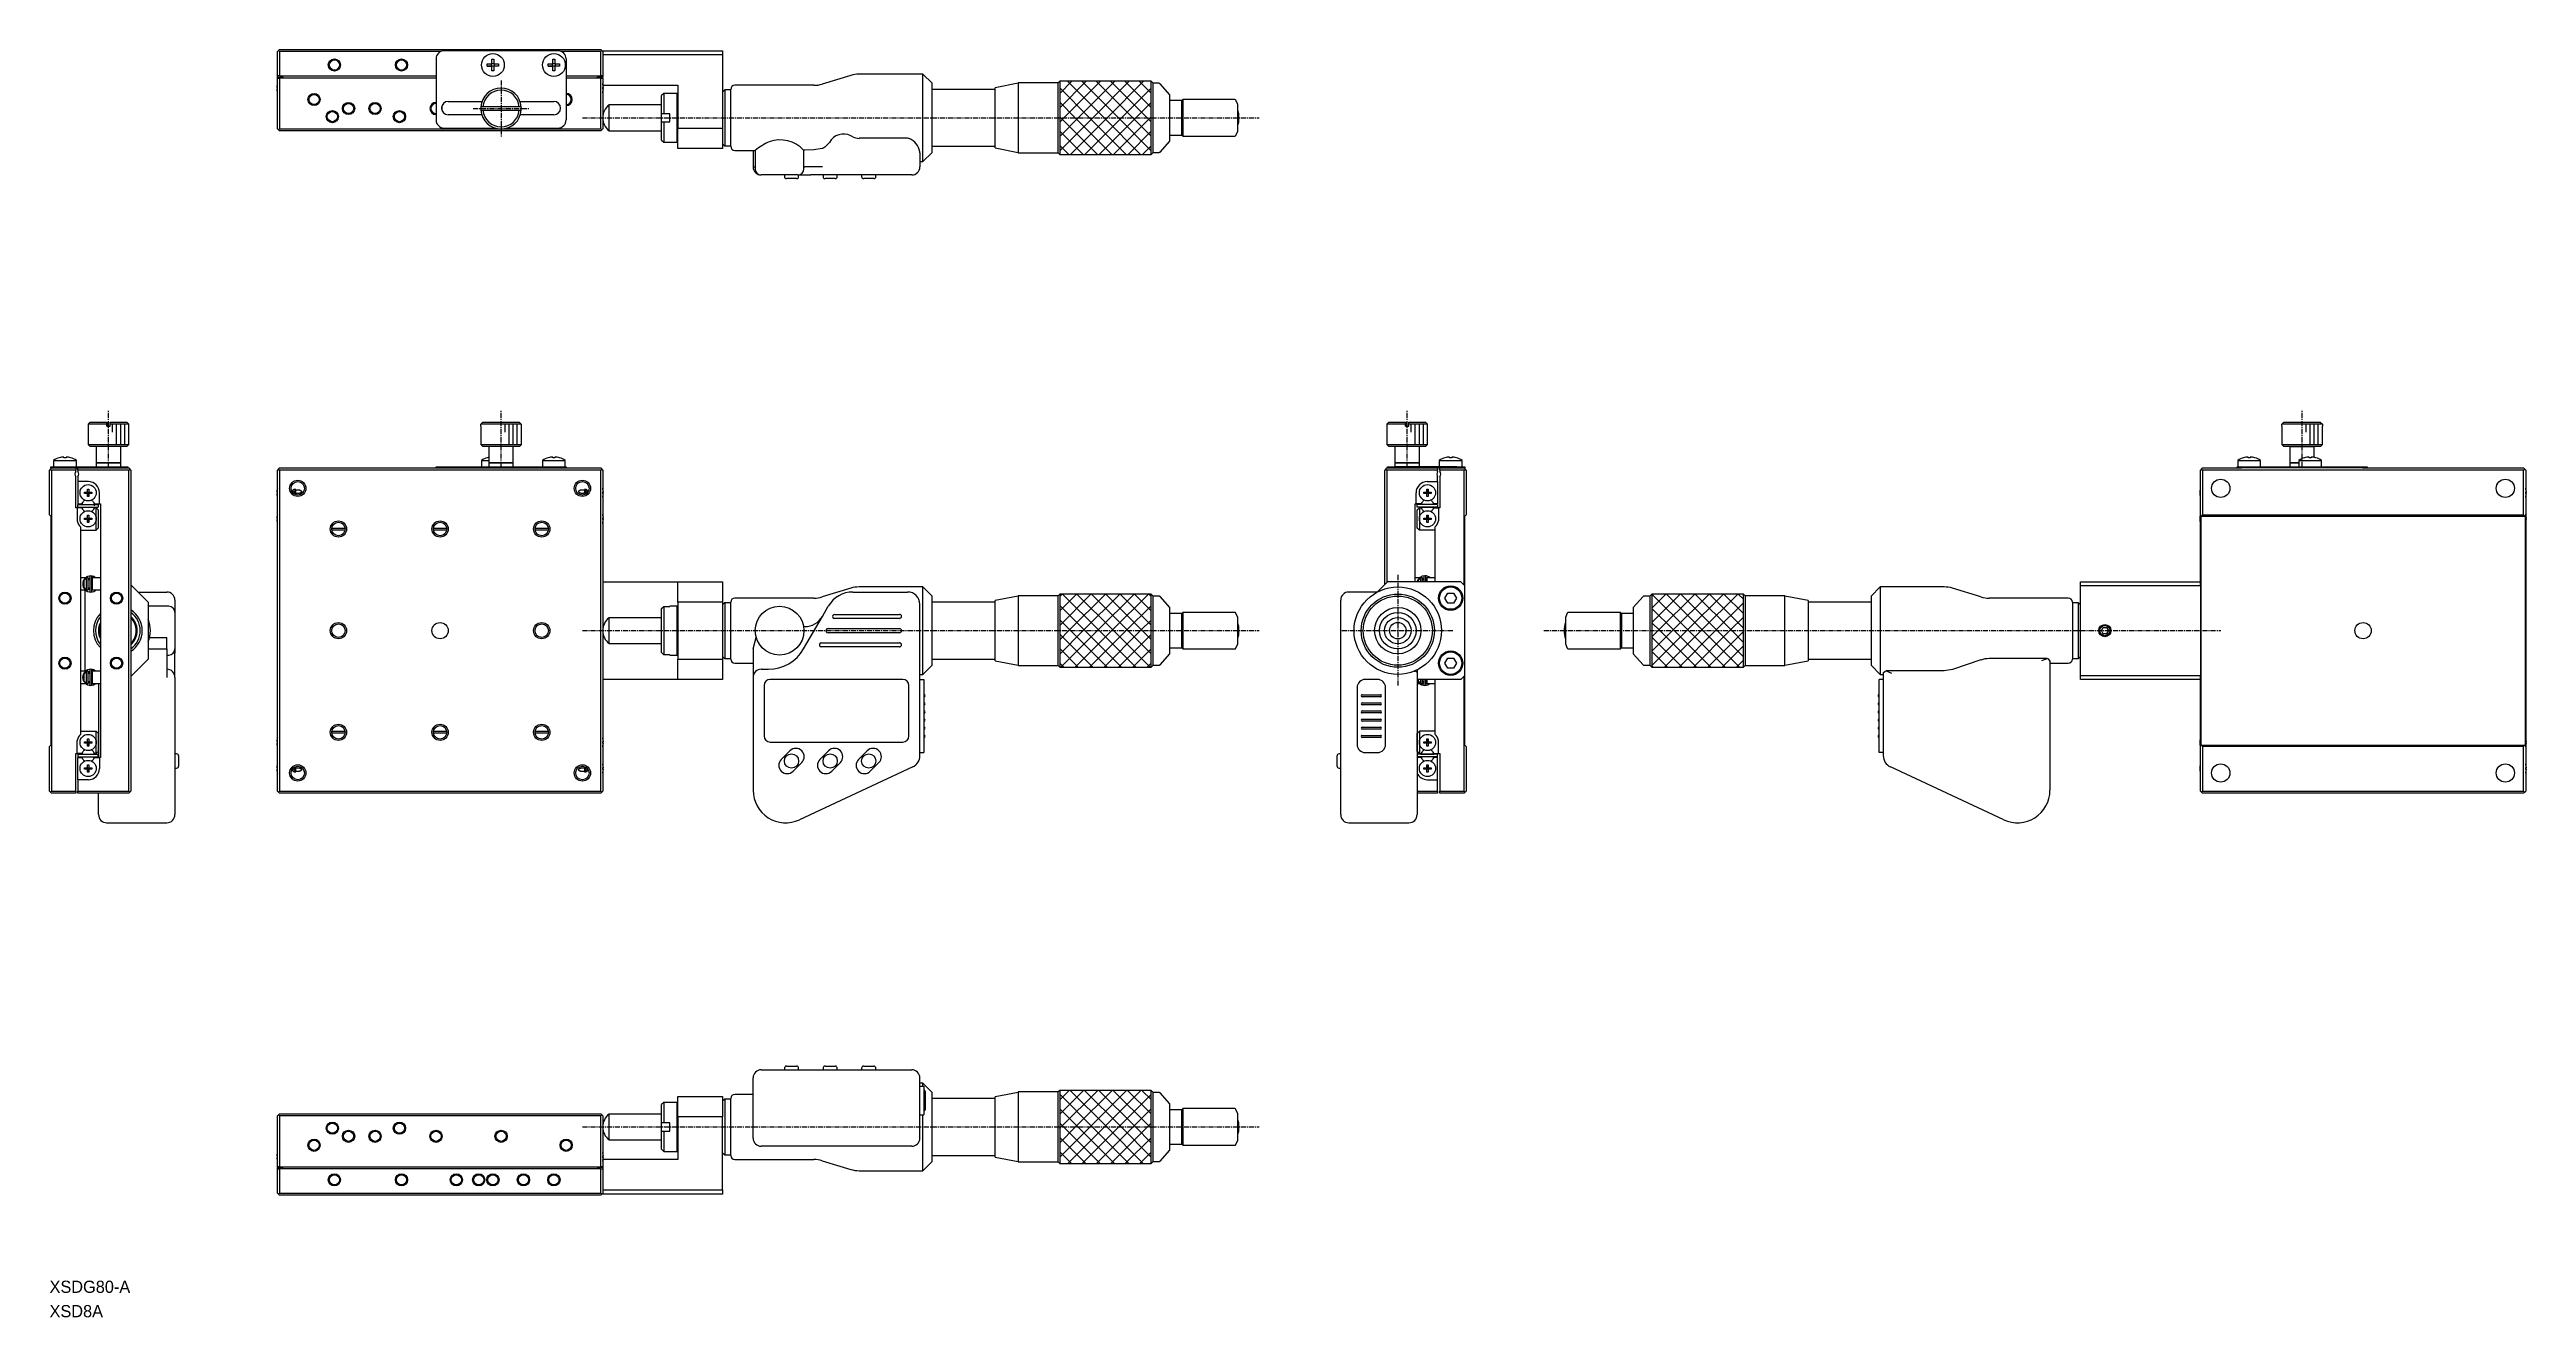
# Model space of a CAD drawing. Extents: x 1683 to 2292, y -88 to 224.
import ezdxf

# ---------------------------------------------------------------- set-up
doc = ezdxf.new("R2010")
doc.units = 0
doc.linetypes.add('CENTER', pattern=[2, 1.25, -0.25, 0.25, -0.25])
doc.layers.get('0').update_dxf_attribs({"linetype": 'CONTINUOUS'})
doc.layers.add('CENTER', color=1, linetype='CENTER')

msp = doc.modelspace()

# ---------------------------------------------------------------- texts
at = {"color": 7, "linetype": 'CONTINUOUS'}
for s, p in [('XSDG80-A', (1683.04, -81.74)), ('XSD8A', (1683.04, -87.74))]:
    msp.add_text(s, height=3, dxfattribs=at).set_placement(p)

# ---------------------------------------------------------------- blocks, each defined once
blk = doc.blocks.new('*X7')
at = {"color": 0, "linetype": 'CONTINUOUS'}
for p, q in [((1931.5, 209.69), (1938.01, 216.21)), ((1931.5, 213.23), (1934.48, 216.21)), ((1938.86, 207.21), (1931.5, 214.57)), ((1932.55, 207.21), (1941.55, 216.21)), ((1942.4, 207.21), (1933.4, 216.21)), ((1936.08, 207.21), (1945.08, 216.21)), ((1945.93, 207.21), (1936.93, 216.21)), ((1939.62, 207.21), (1948.62, 216.21)), ((1949.47, 207.21), (1940.47, 216.21)), ((1943.15, 207.21), (1952.15, 216.21)), ((1953, 207.21), (1944, 216.21)), ((1946.69, 207.21), (1954, 214.51)), ((1954, 209.75), (1947.54, 216.21)), ((1954, 213.29), (1951.08, 216.21)), ((1935.33, 207.21), (1931.5, 211.04)), ((1931.79, 207.21), (1931.5, 207.5)), ((1931.5, 199.08), (1939.62, 207.21)), ((1931.5, 202.62), (1936.08, 207.21)), ((1931.5, 206.16), (1932.55, 207.21)), ((1940.79, 198.21), (1931.79, 207.21)), ((1934.15, 198.21), (1943.15, 207.21)), ((1944.33, 198.21), (1935.33, 207.21)), ((1937.69, 198.21), (1946.69, 207.21)), ((1947.86, 198.21), (1938.86, 207.21)), ((1941.23, 198.21), (1950.23, 207.21)), ((1951.4, 198.21), (1942.4, 207.21)), ((1944.76, 198.21), (1953.76, 207.21)), ((1954, 199.14), (1945.93, 207.21)), ((1954, 202.68), (1949.47, 207.21)), ((1950.23, 207.21), (1954, 210.98)), ((1954, 206.22), (1953, 207.21)), ((1953.76, 207.21), (1954, 207.44)), ((1937.26, 198.21), (1931.5, 203.97)), ((1948.3, 198.21), (1954, 203.91)), ((1933.72, 198.21), (1931.5, 200.43)), ((1951.83, 198.21), (1954, 200.37))]:
    blk.add_line(p, q, dxfattribs=at)
blk = doc.blocks.new('*X8')
at = {"color": 0, "linetype": 'CONTINUOUS'}
for p, q in [((1931.5, 82.41), (1939.19, 90.11)), ((1931.5, 85.95), (1935.66, 90.11)), ((1931.5, 89.48), (1932.12, 90.11)), ((1937.68, 81.11), (1931.5, 87.29)), ((1941.22, 81.11), (1932.22, 90.11)), ((1933.73, 81.11), (1942.73, 90.11)), ((1944.75, 81.11), (1935.75, 90.11)), ((1937.26, 81.11), (1946.26, 90.11)), ((1948.29, 81.11), (1939.29, 90.11)), ((1940.8, 81.11), (1949.8, 90.11)), ((1951.82, 81.11), (1942.82, 90.11)), ((1944.33, 81.11), (1953.33, 90.11)), ((1954, 82.47), (1946.36, 90.11)), ((1947.87, 81.11), (1954, 87.23)), ((1954, 86.01), (1949.9, 90.11)), ((1954, 89.54), (1953.43, 90.11)), ((1934.15, 81.11), (1931.5, 83.76)), ((1931.5, 75.34), (1937.26, 81.11)), ((1931.5, 78.88), (1933.73, 81.11)), ((1939.61, 72.11), (1931.5, 80.22)), ((1931.8, 72.11), (1940.8, 81.11)), ((1943.15, 72.11), (1934.15, 81.11)), ((1935.33, 72.11), (1944.33, 81.11)), ((1946.68, 72.11), (1937.68, 81.11)), ((1938.87, 72.11), (1947.87, 81.11)), ((1950.22, 72.11), (1941.22, 81.11)), ((1942.4, 72.11), (1951.4, 81.11)), ((1953.75, 72.11), (1944.75, 81.11)), ((1945.94, 72.11), (1954, 80.16)), ((1954, 75.4), (1948.29, 81.11)), ((1951.4, 81.11), (1954, 83.7)), ((1954, 78.94), (1951.82, 81.11)), ((1936.08, 72.11), (1931.5, 76.69)), ((1932.54, 72.11), (1931.5, 73.15)), ((1949.48, 72.11), (1954, 76.63)), ((1953.01, 72.11), (1954, 73.09))]:
    blk.add_line(p, q, dxfattribs=at)
blk = doc.blocks.new('*X9')
at = {"color": 0, "linetype": 'CONTINUOUS'}
for p, q in [((1931.5, -37.8), (1937.35, -31.94)), ((1931.5, -34.26), (1933.81, -31.94)), ((1939.52, -40.94), (1931.5, -32.91)), ((1935.99, -40.94), (1931.5, -36.45)), ((1931.89, -40.94), (1940.89, -31.94)), ((1943.06, -40.94), (1934.06, -31.94)), ((1935.42, -40.94), (1944.42, -31.94)), ((1946.6, -40.94), (1937.6, -31.94)), ((1938.96, -40.94), (1947.96, -31.94)), ((1950.13, -40.94), (1941.13, -31.94)), ((1942.49, -40.94), (1951.49, -31.94)), ((1953.67, -40.94), (1944.67, -31.94)), ((1946.03, -40.94), (1954, -32.97)), ((1954, -37.74), (1948.2, -31.94)), ((1949.56, -40.94), (1954, -36.51)), ((1954, -34.2), (1951.74, -31.94)), ((1932.45, -40.94), (1931.5, -39.99)), ((1931.5, -48.4), (1938.96, -40.94)), ((1931.5, -44.87), (1935.42, -40.94)), ((1931.5, -41.33), (1931.89, -40.94)), ((1941.45, -49.94), (1932.45, -40.94)), ((1933.49, -49.94), (1942.49, -40.94)), ((1944.99, -49.94), (1935.99, -40.94)), ((1937.03, -49.94), (1946.03, -40.94)), ((1948.52, -49.94), (1939.52, -40.94)), ((1940.56, -49.94), (1949.56, -40.94)), ((1952.06, -49.94), (1943.06, -40.94)), ((1944.1, -49.94), (1953.1, -40.94)), ((1954, -48.34), (1946.6, -40.94)), ((1954, -44.81), (1950.13, -40.94)), ((1953.1, -40.94), (1954, -40.04)), ((1954, -41.27), (1953.67, -40.94)), ((1937.92, -49.94), (1931.5, -43.52)), ((1934.38, -49.94), (1931.5, -47.06)), ((1947.63, -49.94), (1954, -43.58)), ((1951.17, -49.94), (1954, -47.12))]:
    blk.add_line(p, q, dxfattribs=at)
blk = doc.blocks.new('*X10')
at = {"color": 0, "linetype": 'CONTINUOUS'}
for p, q in [((2077.17, 83.13), (2084.15, 90.11)), ((2077.17, 86.67), (2080.61, 90.11)), ((2082.64, 81.11), (2077.17, 86.57)), ((2086.18, 81.11), (2077.18, 90.11)), ((2078.68, 81.11), (2087.68, 90.11)), ((2089.71, 81.11), (2080.71, 90.11)), ((2082.22, 81.11), (2091.22, 90.11)), ((2093.25, 81.11), (2084.25, 90.11)), ((2085.75, 81.11), (2094.75, 90.11)), ((2096.78, 81.11), (2087.78, 90.11)), ((2089.29, 81.11), (2098.29, 90.11)), ((2099.67, 81.75), (2091.32, 90.11)), ((2092.83, 81.11), (2099.67, 87.95)), ((2099.67, 85.29), (2094.85, 90.11)), ((2099.67, 88.82), (2098.39, 90.11)), ((2079.1, 81.11), (2077.17, 83.04)), ((2077.17, 72.53), (2085.75, 81.11)), ((2077.17, 76.06), (2082.22, 81.11)), ((2077.17, 79.6), (2078.68, 81.11)), ((2084.57, 72.11), (2077.17, 79.5)), ((2088.1, 72.11), (2079.1, 81.11)), ((2080.29, 72.11), (2089.29, 81.11)), ((2091.64, 72.11), (2082.64, 81.11)), ((2083.83, 72.11), (2092.83, 81.11)), ((2095.18, 72.11), (2086.18, 81.11)), ((2087.36, 72.11), (2096.36, 81.11)), ((2098.71, 72.11), (2089.71, 81.11)), ((2090.9, 72.11), (2099.67, 80.88)), ((2099.67, 74.68), (2093.25, 81.11)), ((2096.36, 81.11), (2099.67, 84.42)), ((2099.67, 78.22), (2096.78, 81.11)), ((2081.03, 72.11), (2077.17, 75.97)), ((2094.43, 72.11), (2099.67, 77.35)), ((2097.97, 72.11), (2099.67, 73.81)), ((2077.5, 72.11), (2077.17, 72.43))]:
    blk.add_line(p, q, dxfattribs=at)

# ---------------------------------------------------------------- linework, layer by layer
at = {"color": 7, "linetype": 'CONTINUOUS'}
for p, q in [((1739.1, 223.51), (1739.35, 223.76)), ((1739.1, 217.51), (1739.1, 223.51)), ((1739.35, 223.76), (1739.6, 224.01)), ((1739.6, 223.51), (1739.35, 223.76)), ((1739.6, 224.01), (1818.6, 224.01)), ((1739.6, 223.51), (1739.6, 217.51)), ((1779.22, 223.51), (1739.6, 223.51)), ((1778.1, 221.71), (1778.1, 206.71)), ((1808.1, 223.71), (1780.1, 223.71)), ((1790.7, 220.47), (1791.84, 220.47)), ((1790.7, 219.95), (1790.7, 220.47)), ((1790.7, 219.95), (1791.77, 219.95)), ((1791.84, 219.95), (1790.7, 219.95)), ((1791.77, 219.95), (1791.77, 220.47)), ((1791.84, 219.95), (1791.77, 219.95)), ((1791.84, 220.47), (1791.84, 221.61)), ((1791.84, 221.61), (1792.36, 221.61)), ((1791.84, 220.54), (1792.36, 220.54)), ((1791.84, 218.81), (1791.84, 219.95)), ((1792.36, 219.88), (1791.84, 219.88)), ((1792.36, 221.61), (1792.36, 220.47)), ((1792.36, 220.47), (1793.5, 220.47)), ((1792.43, 219.95), (1792.36, 219.95)), ((1793.5, 219.95), (1792.36, 219.95)), ((1792.36, 219.95), (1792.36, 218.81)), ((1792.43, 220.47), (1792.43, 219.95)), ((1793.5, 219.95), (1792.43, 219.95)), ((1793.5, 220.47), (1793.5, 219.95)), ((1805.7, 220.47), (1806.84, 220.47)), ((1805.7, 219.95), (1805.7, 220.47)), ((1805.7, 219.95), (1806.77, 219.95)), ((1806.84, 219.95), (1805.7, 219.95)), ((1806.77, 219.95), (1806.77, 220.47)), ((1806.84, 219.95), (1806.77, 219.95)), ((1806.84, 220.47), (1806.84, 221.61)), ((1806.84, 221.61), (1807.36, 221.61)), ((1806.84, 220.54), (1807.36, 220.54)), ((1806.84, 218.81), (1806.84, 219.95)), ((1807.36, 219.88), (1806.84, 219.88)), ((1807.36, 221.61), (1807.36, 220.47)), ((1807.36, 220.47), (1808.5, 220.47)), ((1807.43, 219.95), (1807.36, 219.95)), ((1808.5, 219.95), (1807.36, 219.95)), ((1807.36, 219.95), (1807.36, 218.81)), ((1807.43, 220.47), (1807.43, 219.95)), ((1808.5, 219.95), (1807.43, 219.95)), ((1808.5, 220.47), (1808.5, 219.95)), ((1818.6, 223.51), (1808.97, 223.51)), ((1810.1, 221.71), (1810.1, 206.71)), ((1818.6, 224.01), (1818.85, 223.76)), ((1818.85, 223.76), (1818.6, 223.51)), ((1818.6, 217.51), (1818.6, 223.51)), ((1818.85, 223.76), (1819.1, 223.51)), ((1819.1, 223.71), (1848.6, 223.71)), ((1819.1, 223.51), (1819.1, 223.71)), ((1819.1, 223.51), (1819.1, 217.51)), ((1848.6, 222.71), (1819.1, 222.71)), ((1848.6, 223.71), (1848.6, 222.71)), ((1848.6, 222.71), (1848.6, 204.71)), ((1738.91, 214.69), (1739.03, 214.69)), ((1739.03, 214.33), (1738.91, 214.33)), ((1739.02, 215.4), (1739.03, 215.39)), ((1739.03, 213.62), (1739.02, 213.62)), ((1739.03, 214.69), (1739.03, 214.33)), ((1739.1, 217.21), (1739.1, 217.51)), ((1739.6, 217.51), (1739.1, 217.51)), ((1739.1, 217.01), (1739.1, 217.21)), ((1739.1, 217.21), (1740.5, 217.21)), ((1739.1, 217.01), (1739.6, 217.01)), ((1739.1, 204.51), (1739.1, 217.01)), ((1739.6, 217.51), (1778.1, 217.51)), ((1778.1, 217.01), (1739.6, 217.01)), ((1739.6, 217.01), (1739.6, 204.51)), ((1740.5, 217.01), (1740.5, 217.21)), ((1792.36, 218.81), (1791.84, 218.81)), ((1807.36, 218.81), (1806.84, 218.81)), ((1810.1, 217.51), (1818.6, 217.51)), ((1818.6, 217.01), (1810.1, 217.01)), ((1817.7, 217.01), (1817.7, 217.21)), ((1819.1, 217.21), (1817.7, 217.21)), ((1819.1, 217.51), (1818.6, 217.51)), ((1818.6, 217.01), (1819.1, 217.01)), ((1818.6, 204.51), (1818.6, 217.01)), ((1819.1, 217.51), (1819.1, 217.21)), ((1819.1, 217.01), (1819.1, 217.21)), ((1819.1, 217.01), (1819.1, 204.51)), ((1819.17, 215.39), (1819.17, 215.4)), ((1819.17, 214.33), (1819.17, 214.69)), ((1819.17, 214.69), (1819.29, 214.69)), ((1819.29, 214.33), (1819.17, 214.33)), ((1819.17, 213.62), (1819.17, 213.62)), ((1819.21, 215.21), (1837.6, 215.21)), ((1837.6, 215.21), (1837.6, 204.71)), ((1849.1, 214.06), (1848.6, 213.56)), ((1850.6, 214.06), (1849.1, 214.06)), ((1849.1, 214.06), (1849.1, 200.36)), ((1850.6, 200.21), (1850.6, 214.21)), ((1871.05, 215.21), (1851.6, 215.21)), ((1880.1, 217.65), (1873.1, 215.51)), ((1897.85, 217.96), (1882.14, 217.96)), ((1900.1, 215.71), (1897.85, 217.96)), ((1897.85, 196.46), (1897.85, 217.96)), ((1900.1, 198.71), (1900.1, 215.71)), ((1915.6, 214.21), (1900.1, 214.21)), ((1921.3, 215.71), (1915.6, 214.6)), ((1915.6, 199.82), (1915.6, 214.6)), ((1931.1, 215.81), (1921.3, 215.81)), ((1921.3, 215.81), (1921.3, 198.61)), ((1931.5, 216.21), (1931.1, 215.81)), ((1931.1, 198.61), (1931.1, 215.81)), ((1954, 216.21), (1931.5, 216.21)), ((1931.5, 216.21), (1931.5, 198.21)), ((1954.5, 215.71), (1954, 216.21)), ((1954, 198.21), (1954, 216.21)), ((1955.96, 215.71), (1954.5, 215.71)), ((1954.5, 198.71), (1954.5, 215.71)), ((1958.6, 212.91), (1956.19, 215.61)), ((1781.1, 211.26), (1789.41, 211.26)), ((1789.34, 207.96), (1781.1, 207.96)), ((1789.61, 209.91), (1789.11, 209.91)), ((1789.11, 209.11), (1799.08, 209.11)), ((1789.11, 209.11), (1789.61, 209.11)), ((1798.58, 209.91), (1789.61, 209.91)), ((1789.61, 209.11), (1798.58, 209.11)), ((1799.08, 209.91), (1798.58, 209.91)), ((1798.58, 209.11), (1799.08, 209.11)), ((1798.78, 211.26), (1807.1, 211.26)), ((1807.1, 207.96), (1798.85, 207.96)), ((1833.6, 210.38), (1820.66, 210.38)), ((1820.66, 204.03), (1820.66, 210.38)), ((1834.1, 213.21), (1833.6, 212.71)), ((1833.6, 208.21), (1833.6, 212.71)), ((1834.1, 208.21), (1833.6, 208.21)), ((1833.6, 206.21), (1833.6, 208.21)), ((1837.4, 213.21), (1834.1, 213.21)), ((1834.1, 213.21), (1834.1, 208.21)), ((1835.6, 208.21), (1834.1, 208.21)), ((1835.6, 206.21), (1835.6, 208.21)), ((1837.6, 213.01), (1837.4, 213.21)), ((1837.4, 201.21), (1837.4, 213.21)), ((1958.6, 201.51), (1958.6, 212.91)), ((1961.5, 211.46), (1958.6, 211.46)), ((1961.75, 211.71), (1961.5, 211.46)), ((1961.5, 202.96), (1961.5, 211.46)), ((1974.56, 211.71), (1961.75, 211.71)), ((1961.75, 211.71), (1961.75, 202.71)), ((1975.3, 210.46), (1974.83, 211.53)), ((1975.3, 203.96), (1975.3, 210.46)), ((1739.35, 204.26), (1739.1, 204.51)), ((1739.6, 204.51), (1739.35, 204.26)), ((1739.6, 204.01), (1739.35, 204.26)), ((1739.6, 204.51), (1794.1, 204.51)), ((1818.6, 204.01), (1739.6, 204.01)), ((1780.1, 204.71), (1792.7, 204.71)), ((1794.1, 204.51), (1818.6, 204.51)), ((1795.5, 204.71), (1808.1, 204.71)), ((1818.85, 204.26), (1818.6, 204.51)), ((1818.85, 204.26), (1818.6, 204.01)), ((1819.1, 204.51), (1818.85, 204.26)), ((1820.66, 204.03), (1833.6, 204.03)), ((1833.6, 206.21), (1834.1, 206.21)), ((1833.6, 201.71), (1833.6, 206.21)), ((1833.6, 201.71), (1834.1, 201.21)), ((1834.1, 206.21), (1835.6, 206.21)), ((1834.1, 206.21), (1834.1, 201.21)), ((1834.1, 201.21), (1837.4, 201.21)), ((1837.4, 201.21), (1837.6, 201.41)), ((1837.6, 199.71), (1837.6, 204.71)), ((1837.6, 204.71), (1848.6, 204.71)), ((1848.6, 204.71), (1848.6, 199.71)), ((1874.88, 201.18), (1874.72, 201)), ((1880.64, 202.54), (1880.1, 202.82)), ((1894.1, 202.18), (1882.14, 202.18)), ((1894.3, 202.16), (1894.1, 202.18)), ((1894.5, 202.12), (1894.3, 202.16)), ((1956.19, 198.81), (1958.6, 201.51)), ((1958.6, 202.96), (1961.5, 202.96)), ((1961.5, 202.96), (1961.75, 202.71)), ((1961.75, 202.71), (1974.56, 202.71)), ((1974.83, 202.89), (1975.3, 203.96)), ((1848.6, 199.71), (1837.6, 199.71)), ((1848.6, 200.86), (1849.1, 200.36)), ((1849.1, 200.36), (1850.6, 200.36)), ((1851.6, 199.21), (1856.6, 199.21)), ((1856.1, 199.21), (1856.1, 195.16)), ((1856.1, 195.16), (1856.6, 195.16)), ((1856.6, 199.21), (1856.6, 194.66)), ((1868.8, 199.27), (1868.51, 199.27)), ((1868.51, 199.27), (1868.51, 195.16)), ((1868.51, 195.16), (1868.8, 195.16)), ((1868.6, 194.66), (1868.6, 195.16)), ((1871.05, 199.36), (1868.8, 199.27)), ((1873.13, 195.16), (1868.8, 195.16)), ((1873.1, 199.65), (1871.05, 199.36)), ((1873.13, 199.66), (1873.1, 199.65)), ((1873.32, 199.76), (1873.13, 199.66)), ((1873.51, 199.87), (1873.32, 199.76)), ((1873.7, 200), (1873.51, 199.87)), ((1873.88, 200.14), (1873.7, 200)), ((1874.06, 200.29), (1873.88, 200.14)), ((1874.24, 200.46), (1874.06, 200.29)), ((1874.41, 200.64), (1874.24, 200.46)), ((1874.58, 200.83), (1874.41, 200.64)), ((1874.72, 201), (1874.58, 200.83)), ((1897.1, 198.64), (1897.08, 198.88)), ((1897.1, 198.64), (1897.1, 195.16)), ((1897.1, 196.46), (1897.85, 196.46)), ((1897.85, 196.46), (1900.1, 198.71)), ((1900.1, 200.21), (1915.6, 200.21)), ((1915.6, 199.82), (1921.3, 198.71)), ((1921.3, 198.61), (1931.1, 198.61)), ((1931.1, 198.61), (1931.5, 198.21)), ((1931.5, 198.21), (1954, 198.21)), ((1954, 198.21), (1954.5, 198.71)), ((1954.5, 198.71), (1955.96, 198.71)), ((1867.1, 193.16), (1858.1, 193.16)), ((1863.79, 193.16), (1863.79, 192.76)), ((1866.79, 192.26), (1864.29, 192.26)), ((1867.1, 193.16), (1870.25, 193.16)), ((1867.29, 192.76), (1867.29, 193.16)), ((1876.31, 193.16), (1870.25, 193.16)), ((1873.29, 193.16), (1873.29, 192.76)), ((1876.29, 192.26), (1873.79, 192.26)), ((1880.64, 193.16), (1876.31, 193.16)), ((1876.79, 192.76), (1876.79, 193.16)), ((1894.1, 193.16), (1880.64, 193.16)), ((1882.79, 193.16), (1882.79, 192.76)), ((1885.79, 192.26), (1883.29, 192.26)), ((1886.29, 192.76), (1886.29, 193.16)), ((1895.1, 193.16), (1894.1, 193.16)), ((1693.04, 132.41), (1692.54, 131.91)), ((1692.54, 131.91), (1692.54, 126.91)), ((1697.14, 131.91), (1692.54, 131.91)), ((1693.04, 132.41), (1697.14, 132.41)), ((1697.14, 131.91), (1697.14, 132.41)), ((1697.14, 132.41), (1697.14, 131.91)), ((1697.14, 131.91), (1697.14, 131.41)), ((1697.14, 131.41), (1697.14, 131.91)), ((1697.14, 131.41), (1697.94, 131.41)), ((1697.94, 131.91), (1697.94, 132.41)), ((1697.94, 132.41), (1702.04, 132.41)), ((1697.94, 131.41), (1697.94, 131.91)), ((1702.54, 131.91), (1697.94, 131.91)), ((1702.54, 131.91), (1702.04, 132.41)), ((1702.54, 126.91), (1702.54, 131.91)), ((1789.1, 131.41), (1789.1, 126.91)), ((1789.1, 131.41), (1789.11, 131.41)), ((1789.1, 131.41), (1789.11, 131.41)), ((1789.11, 131.91), (1789.61, 132.41)), ((1789.11, 131.41), (1789.11, 131.91)), ((1799.08, 131.91), (1789.11, 131.91)), ((1789.61, 132.41), (1798.58, 132.41)), ((1789.61, 132.41), (1798.58, 132.41)), ((1798.58, 132.41), (1799.08, 131.91)), ((1799.08, 131.91), (1799.08, 131.41)), ((1799.08, 131.41), (1799.1, 131.41)), ((1799.08, 131.41), (1799.1, 131.41)), ((1799.1, 126.91), (1799.1, 131.41)), ((2012.46, 132.41), (2011.96, 131.91)), ((2011.96, 131.91), (2011.96, 126.91)), ((2016.56, 131.91), (2011.96, 131.91)), ((2012.46, 132.41), (2016.56, 132.41)), ((2016.56, 132.41), (2016.56, 131.91)), ((2016.56, 131.91), (2016.56, 132.41)), ((2016.56, 131.91), (2016.56, 131.41)), ((2016.56, 131.41), (2016.56, 131.91)), ((2016.56, 131.41), (2017.36, 131.41)), ((2017.36, 131.91), (2017.36, 132.41)), ((2017.36, 132.41), (2021.46, 132.41)), ((2017.36, 131.41), (2017.36, 131.91)), ((2021.96, 131.91), (2017.36, 131.91)), ((2021.96, 131.91), (2021.46, 132.41)), ((2021.96, 126.91), (2021.96, 131.91)), ((2232.07, 131.41), (2232.07, 126.91)), ((2232.07, 131.41), (2232.09, 131.41)), ((2232.09, 131.91), (2232.59, 132.41)), ((2242.06, 131.91), (2232.09, 131.91)), ((2232.09, 131.41), (2232.09, 131.91)), ((2232.59, 132.41), (2241.56, 132.41)), ((2241.56, 132.41), (2242.06, 131.91)), ((2242.06, 131.91), (2242.06, 131.41)), ((2242.06, 131.41), (2242.07, 131.41)), ((2242.07, 126.91), (2242.07, 131.41)), ((1684.04, 122.95), (1684.04, 121.41)), ((1684.04, 122.95), (1689.64, 122.95)), ((1685.44, 123.6), (1685.44, 123.61)), ((1686.58, 123.6), (1686.58, 123.79)), ((1687.1, 123.6), (1686.58, 123.6)), ((1687.1, 123.79), (1687.1, 123.6)), ((1688.25, 123.61), (1688.24, 123.6)), ((1689.64, 121.41), (1689.64, 122.95)), ((1692.54, 126.91), (1693.04, 126.41)), ((1692.54, 126.91), (1697.54, 126.91)), ((1697.54, 126.41), (1693.04, 126.41)), ((1694.54, 126.41), (1694.54, 122.41)), ((1694.54, 122.41), (1694.54, 121.41)), ((1697.54, 122.41), (1694.54, 122.41)), ((1694.54, 122.41), (1697.54, 122.41)), ((1697.54, 126.91), (1702.54, 126.91)), ((1702.04, 126.41), (1697.54, 126.41)), ((1700.54, 122.41), (1697.54, 122.41)), ((1697.54, 122.41), (1700.54, 122.41)), ((1700.54, 122.41), (1700.54, 126.41)), ((1700.54, 121.41), (1700.54, 122.41)), ((1702.04, 126.41), (1702.54, 126.91)), ((1789.1, 126.91), (1789.6, 126.41)), ((1789.1, 126.91), (1799.1, 126.91)), ((1789.3, 122.95), (1789.3, 121.41)), ((1789.3, 122.95), (1791.1, 122.95)), ((1798.6, 126.41), (1789.6, 126.41)), ((1790.7, 123.6), (1790.69, 123.61)), ((1790.7, 123.6), (1790.69, 123.61)), ((1791.1, 126.41), (1791.1, 122.41)), ((1791.1, 122.41), (1791.1, 121.41)), ((1797.1, 122.41), (1791.1, 122.41)), ((1791.1, 122.41), (1797.1, 122.41)), ((1797.1, 122.41), (1797.1, 126.41)), ((1797.1, 121.41), (1797.1, 122.41)), ((1798.6, 126.41), (1799.1, 126.91)), ((1804.3, 122.95), (1804.3, 121.41)), ((1804.3, 122.95), (1809.9, 122.95)), ((1805.7, 123.6), (1805.69, 123.61)), ((1805.7, 123.6), (1805.69, 123.61)), ((1806.84, 123.6), (1806.84, 123.79)), ((1807.36, 123.6), (1806.84, 123.6)), ((1807.36, 123.79), (1807.36, 123.6)), ((1808.5, 123.61), (1808.5, 123.6)), ((1808.5, 123.61), (1808.5, 123.6)), ((1809.9, 121.41), (1809.9, 122.95)), ((2011.96, 126.91), (2012.46, 126.41)), ((2011.96, 126.91), (2021.96, 126.91)), ((2021.46, 126.41), (2012.46, 126.41)), ((2013.96, 126.41), (2013.96, 122.41)), ((2013.96, 122.41), (2013.96, 121.41)), ((2019.96, 122.41), (2013.96, 122.41)), ((2013.96, 122.41), (2019.96, 122.41)), ((2019.96, 122.41), (2019.96, 126.41)), ((2019.96, 121.41), (2019.96, 122.41)), ((2021.46, 126.41), (2021.96, 126.91)), ((2024.86, 122.95), (2024.86, 121.41)), ((2024.86, 122.95), (2030.46, 122.95)), ((2026.26, 123.6), (2026.26, 123.61)), ((2027.4, 123.6), (2027.4, 123.79)), ((2027.92, 123.6), (2027.4, 123.6)), ((2027.92, 123.79), (2027.92, 123.6)), ((2029.06, 123.61), (2029.06, 123.6)), ((2030.46, 121.41), (2030.46, 122.95)), ((2221.27, 122.95), (2221.27, 121.41)), ((2221.27, 122.95), (2224.07, 122.95)), ((2222.67, 123.6), (2222.67, 123.61)), ((2223.81, 123.6), (2223.81, 123.79)), ((2224.33, 123.6), (2223.81, 123.6)), ((2224.07, 122.95), (2226.87, 122.95)), ((2224.33, 123.79), (2224.33, 123.6)), ((2225.48, 123.61), (2225.47, 123.6)), ((2226.87, 121.41), (2226.87, 122.95)), ((2232.07, 126.91), (2232.57, 126.41)), ((2232.07, 126.91), (2242.07, 126.91)), ((2241.57, 126.41), (2232.57, 126.41)), ((2234.07, 126.41), (2232.57, 126.41)), ((2234.07, 126.41), (2234.07, 122.41)), ((2234.07, 126.41), (2240.07, 126.41)), ((2240.07, 126.41), (2234.07, 126.41)), ((2234.07, 122.41), (2234.07, 121.41)), ((2236.27, 122.41), (2234.07, 122.41)), ((2234.07, 122.41), (2236.27, 122.41)), ((2236.27, 122.95), (2236.27, 121.41)), ((2236.27, 122.95), (2239.07, 122.95)), ((2237.67, 123.6), (2237.67, 123.61)), ((2238.81, 123.6), (2238.81, 123.79)), ((2239.33, 123.6), (2238.81, 123.6)), ((2239.07, 122.95), (2241.87, 122.95)), ((2239.33, 123.79), (2239.33, 123.6)), ((2240.07, 123.7), (2240.07, 126.41)), ((2241.57, 126.41), (2240.07, 126.41)), ((2240.48, 123.61), (2240.47, 123.6)), ((2241.57, 126.41), (2242.07, 126.91)), ((2241.87, 121.41), (2241.87, 122.95)), ((1683.29, 120.86), (1683.04, 120.61)), ((1683.04, 109.61), (1683.04, 120.61)), ((1683.54, 121.11), (1683.29, 120.86)), ((1683.54, 120.61), (1683.29, 120.86)), ((1683.34, 121.41), (1685.34, 121.41)), ((1683.34, 121.11), (1683.34, 121.41)), ((1683.54, 121.11), (1683.34, 121.11)), ((1683.54, 121.11), (1689.54, 121.11)), ((1689.54, 120.61), (1683.54, 120.61)), ((1683.54, 120.61), (1683.54, 41.61)), ((1685.34, 121.41), (1700.34, 121.41)), ((1689.54, 121.11), (1689.54, 120.61)), ((1689.54, 121.11), (1690.04, 121.11)), ((1689.54, 120.27), (1689.54, 120.61)), ((1689.54, 111.31), (1689.54, 118.95)), ((1690.04, 120.61), (1690.04, 121.11)), ((1690.04, 121.11), (1702.54, 121.11)), ((1690.04, 120.61), (1690.04, 120.21)), ((1702.54, 120.61), (1690.04, 120.61)), ((1690.04, 119.01), (1690.04, 117.76)), ((1690.04, 117.76), (1690.04, 112.31)), ((1692.59, 117.76), (1690.04, 117.76)), ((1692.36, 115.19), (1692.36, 115.89)), ((1692.36, 115.89), (1692.72, 115.89)), ((1692.72, 115.89), (1692.72, 115.19)), ((1692.72, 115.89), (1692.72, 115.19)), ((1700.34, 121.41), (1702.34, 121.41)), ((1702.34, 121.41), (1702.34, 121.11)), ((1702.54, 121.11), (1702.79, 120.86)), ((1702.79, 120.86), (1702.54, 120.61)), ((1702.54, 41.61), (1702.54, 120.61)), ((1703.04, 120.61), (1702.79, 120.86)), ((1703.04, 120.61), (1703.04, 41.61)), ((1739.02, 115.9), (1739.03, 115.89)), ((1739.02, 115.9), (1739.03, 115.89)), ((1739.35, 120.86), (1739.1, 120.61)), ((1739.1, 41.61), (1739.1, 120.61)), ((1739.6, 121.11), (1739.35, 120.86)), ((1739.6, 120.61), (1739.35, 120.86)), ((1739.6, 121.11), (1818.6, 121.11)), ((1739.6, 120.61), (1739.6, 41.61)), ((1818.6, 120.61), (1739.6, 120.61)), ((1743.5, 115.64), (1743.5, 115.92)), ((1743.85, 115.75), (1743.88, 115.75)), ((1743.88, 115.75), (1743.91, 115.76)), ((1743.91, 115.76), (1743.94, 115.76)), ((1743.94, 115.76), (1743.97, 115.76)), ((1743.97, 115.76), (1744, 115.77)), ((1744, 115.77), (1744.02, 115.77)), ((1744.02, 115.77), (1744.04, 115.77)), ((1744.04, 115.77), (1744.05, 115.77)), ((1744.05, 115.77), (1744.06, 115.77)), ((1744.06, 115.77), (1744.08, 115.77)), ((1744.08, 115.77), (1744.1, 115.77)), ((1744.1, 115.77), (1744.12, 115.77)), ((1744.12, 115.77), (1744.13, 115.77)), ((1744.13, 115.77), (1744.15, 115.77)), ((1744.15, 115.77), (1744.17, 115.77)), ((1744.17, 115.77), (1744.19, 115.77)), ((1744.19, 115.77), (1744.21, 115.77)), ((1744.21, 115.77), (1744.22, 115.76)), ((1744.22, 115.76), (1744.24, 115.76)), ((1744.24, 115.76), (1744.26, 115.76)), ((1744.26, 115.76), (1744.29, 115.76)), ((1744.29, 115.76), (1744.32, 115.75)), ((1744.32, 115.75), (1744.36, 115.75)), ((1778.1, 121.41), (1780.1, 121.41)), ((1778.1, 121.11), (1778.1, 121.41)), ((1780.1, 121.41), (1808.1, 121.41)), ((1808.1, 121.41), (1810.1, 121.41)), ((1810.1, 121.41), (1810.1, 121.11)), ((1813.84, 115.75), (1813.87, 115.75)), ((1813.87, 115.75), (1813.9, 115.76)), ((1813.9, 115.76), (1813.94, 115.76)), ((1813.94, 115.76), (1813.96, 115.76)), ((1813.96, 115.76), (1813.99, 115.77)), ((1813.99, 115.77), (1814.02, 115.77)), ((1814.02, 115.77), (1814.03, 115.77)), ((1814.03, 115.77), (1814.04, 115.77)), ((1814.04, 115.77), (1814.06, 115.77)), ((1814.06, 115.77), (1814.07, 115.77)), ((1814.07, 115.77), (1814.09, 115.77)), ((1814.09, 115.77), (1814.11, 115.77)), ((1814.11, 115.77), (1814.13, 115.77)), ((1814.13, 115.77), (1814.15, 115.77)), ((1814.15, 115.77), (1814.16, 115.77)), ((1814.16, 115.77), (1814.18, 115.77)), ((1814.18, 115.77), (1814.2, 115.77)), ((1814.2, 115.77), (1814.21, 115.76)), ((1814.21, 115.76), (1814.23, 115.76)), ((1814.23, 115.76), (1814.25, 115.76)), ((1814.25, 115.76), (1814.28, 115.76)), ((1814.28, 115.76), (1814.31, 115.75)), ((1814.31, 115.75), (1814.35, 115.75)), ((1814.7, 115.92), (1814.7, 115.64)), ((1818.85, 120.86), (1818.6, 121.11)), ((1818.85, 120.86), (1818.6, 120.61)), ((1818.6, 41.61), (1818.6, 120.61)), ((1819.1, 120.61), (1818.85, 120.86)), ((1819.1, 120.61), (1819.1, 41.61)), ((1819.17, 115.89), (1819.17, 115.9)), ((1819.17, 115.89), (1819.17, 115.9)), ((2011.71, 120.86), (2011.46, 120.61)), ((2011.46, 92.41), (2011.46, 120.61)), ((2011.71, 120.86), (2011.96, 121.11)), ((2011.96, 120.61), (2011.71, 120.86)), ((2011.96, 121.11), (2024.46, 121.11)), ((2011.96, 120.61), (2011.96, 92.91)), ((2024.46, 120.61), (2011.96, 120.61)), ((2012.16, 121.41), (2014.16, 121.41)), ((2012.16, 121.11), (2012.16, 121.41)), ((2029.16, 121.41), (2014.16, 121.41)), ((2021.78, 115.89), (2021.78, 115.19)), ((2021.78, 115.19), (2021.78, 115.89)), ((2021.78, 115.89), (2022.14, 115.89)), ((2021.91, 117.76), (2024.46, 117.76)), ((2022.14, 115.89), (2022.14, 115.19)), ((2024.46, 121.11), (2024.46, 120.61)), ((2024.96, 121.11), (2024.46, 121.11)), ((2024.46, 120.21), (2024.46, 120.61)), ((2024.46, 117.76), (2024.46, 119.01)), ((2024.46, 117.76), (2024.46, 112.31)), ((2024.96, 121.11), (2030.96, 121.11)), ((2024.96, 120.61), (2024.96, 121.11)), ((2030.96, 120.61), (2024.96, 120.61)), ((2024.96, 120.61), (2024.96, 120.27)), ((2024.96, 118.95), (2024.96, 111.31)), ((2029.16, 121.41), (2031.16, 121.41)), ((2031.21, 120.86), (2030.96, 121.11)), ((2031.16, 121.11), (2030.96, 121.11)), ((2031.21, 120.86), (2030.96, 120.61)), ((2030.96, 92.31), (2030.96, 120.61)), ((2031.16, 121.41), (2031.16, 121.11)), ((2031.46, 120.61), (2031.21, 120.86)), ((2031.46, 120.61), (2031.46, 109.61)), ((2212, 115.9), (2212, 115.89)), ((2212.32, 120.86), (2212.07, 120.61)), ((2212.07, 92.31), (2212.07, 120.61)), ((2212.32, 120.86), (2212.57, 121.11)), ((2212.57, 120.61), (2212.32, 120.86)), ((2212.57, 121.11), (2222.2, 121.11)), ((2212.57, 120.61), (2212.57, 109.61)), ((2291.57, 120.61), (2212.57, 120.61)), ((2221.07, 121.41), (2223.07, 121.41)), ((2221.07, 121.11), (2221.07, 121.41)), ((2223.07, 121.11), (2222.2, 121.11)), ((2223.07, 121.41), (2251.07, 121.41)), ((2251.07, 121.11), (2223.07, 121.11)), ((2251.07, 121.41), (2253.07, 121.41)), ((2251.94, 121.11), (2251.07, 121.11)), ((2251.94, 121.11), (2291.57, 121.11)), ((2253.07, 121.41), (2253.07, 121.11)), ((2291.57, 121.11), (2291.82, 120.86)), ((2291.82, 120.86), (2291.57, 120.61)), ((2291.57, 109.61), (2291.57, 120.61)), ((2292.07, 120.61), (2291.82, 120.86)), ((2292.07, 120.61), (2292.07, 41.61)), ((2292.14, 115.89), (2292.15, 115.9)), ((1689.84, 111.31), (1689.54, 111.31)), ((1691, 111.31), (1689.84, 111.31)), ((1689.84, 111.31), (1689.84, 108.09)), ((1690.04, 112.31), (1691, 112.31)), ((1690.04, 112.11), (1690.98, 112.11)), ((1690.04, 111.51), (1690.04, 112.11)), ((1690.04, 112.11), (1695.04, 112.11)), ((1690.04, 111.51), (1695.04, 111.51)), ((1690.89, 112.11), (1690.98, 112.11)), ((1690.89, 112.11), (1690.98, 112.11)), ((1690.89, 112.11), (1690.98, 112.11)), ((1690.89, 112.11), (1690.98, 112.11)), ((1690.89, 112.11), (1690.98, 112.11)), ((1690.89, 112.11), (1690.98, 112.11)), ((1690.89, 112.11), (1690.98, 112.11)), ((1690.89, 112.11), (1690.98, 112.11)), ((1690.89, 112.11), (1690.98, 112.11)), ((1690.89, 112.11), (1690.98, 112.11)), ((1690.89, 112.11), (1690.98, 112.11)), ((1690.89, 112.11), (1690.98, 112.11)), ((1690.89, 112.11), (1690.98, 112.11)), ((1690.89, 112.11), (1690.98, 112.11)), ((1690.89, 112.11), (1690.98, 112.11)), ((1690.89, 112.11), (1694.19, 112.11)), ((1690.89, 112.11), (1690.98, 112.11)), ((1690.89, 112.11), (1690.98, 112.11)), ((1690.89, 112.11), (1690.98, 112.11)), ((1690.89, 112.11), (1690.98, 112.11)), ((1690.89, 112.11), (1690.98, 112.11)), ((1690.89, 112.11), (1690.98, 112.11)), ((1690.89, 112.11), (1690.98, 112.11)), ((1690.89, 112.11), (1690.98, 112.11)), ((1690.89, 112.11), (1690.98, 112.11)), ((1690.89, 112.11), (1690.98, 112.11)), ((1690.89, 112.11), (1690.98, 112.11)), ((1690.89, 112.11), (1690.98, 112.11)), ((1690.89, 112.11), (1690.98, 112.11)), ((1690.89, 112.11), (1690.98, 112.11)), ((1690.89, 112.11), (1690.98, 112.11)), ((1690.89, 112.11), (1690.98, 112.11)), ((1691, 112.31), (1691.17, 112.6)), ((1691.17, 111.01), (1691, 111.31)), ((1691.66, 114.83), (1691.66, 115.19)), ((1691.66, 115.19), (1692.36, 115.19)), ((1692.36, 114.83), (1691.66, 114.83)), ((1692.37, 115.18), (1692.36, 115.19)), ((1692.37, 114.84), (1692.36, 114.83)), ((1692.36, 114.12), (1692.36, 114.83)), ((1692.72, 114.12), (1692.36, 114.12)), ((1692.37, 115.18), (1692.71, 115.18)), ((1692.37, 114.84), (1692.37, 115.18)), ((1692.71, 114.84), (1692.37, 114.84)), ((1692.71, 115.18), (1692.72, 115.19)), ((1692.71, 115.18), (1692.71, 114.84)), ((1692.71, 114.84), (1692.72, 114.83)), ((1692.72, 115.19), (1693.43, 115.19)), ((1692.72, 114.12), (1692.72, 114.83)), ((1693.43, 114.83), (1692.72, 114.83)), ((1692.72, 114.83), (1692.72, 114.12)), ((1693.43, 115.19), (1693.43, 114.83)), ((1693.92, 112.6), (1694.09, 112.31)), ((1694.09, 111.31), (1693.92, 111.01)), ((1694.09, 112.31), (1695.34, 112.31)), ((1694.54, 111.31), (1694.09, 111.31)), ((1694.1, 112.11), (1694.19, 112.11)), ((1694.1, 112.11), (1694.19, 112.11)), ((1694.1, 112.11), (1694.19, 112.11)), ((1694.1, 112.11), (1694.19, 112.11)), ((1694.1, 112.11), (1694.19, 112.11)), ((1694.1, 112.11), (1694.19, 112.11)), ((1694.1, 112.11), (1694.19, 112.11)), ((1694.1, 112.11), (1694.19, 112.11)), ((1694.1, 112.11), (1694.19, 112.11)), ((1694.1, 112.11), (1694.19, 112.11)), ((1694.1, 112.11), (1694.19, 112.11)), ((1694.1, 112.11), (1694.19, 112.11)), ((1694.1, 112.11), (1694.19, 112.11)), ((1694.1, 112.11), (1695.04, 112.11)), ((1694.1, 112.11), (1694.19, 112.11)), ((1694.1, 112.11), (1694.19, 112.11)), ((1694.1, 112.11), (1694.19, 112.11)), ((1694.1, 112.11), (1694.19, 112.11)), ((1694.1, 112.11), (1694.19, 112.11)), ((1694.1, 112.11), (1694.19, 112.11)), ((1694.1, 112.11), (1694.19, 112.11)), ((1694.1, 112.11), (1694.19, 112.11)), ((1694.1, 112.11), (1694.19, 112.11)), ((1694.1, 112.11), (1694.19, 112.11)), ((1694.1, 112.11), (1694.19, 112.11)), ((1694.1, 112.11), (1694.19, 112.11)), ((1694.1, 112.11), (1694.19, 112.11)), ((1694.54, 111.31), (1695.04, 110.81)), ((1694.54, 108.61), (1694.54, 111.31)), ((1695.04, 112.11), (1695.04, 111.51)), ((1695.04, 110.81), (1695.04, 106.31)), ((1695.34, 112.31), (1695.34, 115.01)), ((1695.34, 112.31), (1695.54, 112.31)), ((1695.54, 112.31), (1695.54, 49.91)), ((1738.91, 115.19), (1739.03, 115.19)), ((1739.03, 114.83), (1738.91, 114.83)), ((1739.03, 114.12), (1739.02, 114.12)), ((1739.03, 114.12), (1739.02, 114.12)), ((1739.03, 115.19), (1739.03, 114.83)), ((1743, 114.88), (1743, 115.7)), ((1743.2, 115.29), (1743.5, 115.64)), ((1743.5, 114.95), (1743.2, 115.29)), ((1743.43, 115.58), (1743.41, 115.6)), ((1743.5, 115.51), (1743.43, 115.58)), ((1743.5, 115.64), (1743.54, 115.66)), ((1743.5, 115.64), (1743.5, 115.51)), ((1743.5, 115.51), (1743.5, 114.95)), ((1743.5, 114.68), (1743.5, 114.95)), ((1743.53, 114.94), (1743.5, 114.95)), ((1743.57, 114.92), (1743.53, 114.94)), ((1743.54, 115.66), (1743.6, 115.69)), ((1743.62, 114.91), (1743.57, 114.92)), ((1743.6, 115.69), (1743.66, 115.71)), ((1743.68, 114.89), (1743.62, 114.91)), ((1743.66, 115.71), (1743.71, 115.72)), ((1743.74, 114.87), (1743.68, 114.89)), ((1743.71, 115.72), (1743.75, 115.73)), ((1743.81, 114.86), (1743.74, 114.87)), ((1743.75, 115.73), (1743.8, 115.74)), ((1743.8, 115.74), (1743.85, 115.75)), ((1743.89, 114.85), (1743.81, 114.86)), ((1743.96, 114.84), (1743.89, 114.85)), ((1744.03, 114.84), (1743.96, 114.84)), ((1744.1, 114.84), (1744.03, 114.84)), ((1744.17, 114.84), (1744.1, 114.84)), ((1744.24, 114.84), (1744.17, 114.84)), ((1744.31, 114.85), (1744.24, 114.84)), ((1744.36, 114.86), (1744.31, 114.85)), ((1744.36, 115.75), (1744.4, 115.74)), ((1744.43, 114.87), (1744.36, 114.86)), ((1744.4, 115.74), (1744.45, 115.73)), ((1744.51, 114.89), (1744.43, 114.87)), ((1744.45, 115.73), (1744.49, 115.72)), ((1744.49, 115.72), (1744.54, 115.7)), ((1744.55, 114.9), (1744.51, 114.89)), ((1744.54, 115.7), (1744.59, 115.69)), ((1744.6, 114.92), (1744.55, 114.9)), ((1744.59, 115.69), (1744.63, 115.67)), ((1744.65, 114.93), (1744.6, 114.92)), ((1744.63, 115.67), (1744.68, 115.65)), ((1744.69, 114.95), (1744.65, 114.93)), ((1744.68, 115.65), (1744.73, 115.63)), ((1744.73, 114.97), (1744.69, 114.95)), ((1744.73, 115.63), (1744.77, 115.6)), ((1744.76, 114.98), (1744.73, 114.97)), ((1744.79, 115), (1744.76, 114.98)), ((1744.77, 115.6), (1744.8, 115.58)), ((1744.81, 115.02), (1744.79, 115)), ((1744.8, 115.58), (1744.84, 115.56)), ((1744.83, 115.03), (1744.81, 115.02)), ((1744.85, 115.05), (1744.83, 115.03)), ((1744.84, 115.56), (1744.86, 115.54)), ((1744.87, 115.06), (1744.85, 115.05)), ((1744.86, 115.54), (1744.87, 115.53)), ((1744.87, 115.53), (1744.89, 115.51)), ((1744.89, 115.08), (1744.87, 115.06)), ((1744.89, 115.51), (1744.9, 115.5)), ((1744.9, 115.09), (1744.89, 115.08)), ((1744.9, 115.5), (1744.92, 115.48)), ((1744.92, 115.11), (1744.9, 115.09)), ((1744.92, 115.48), (1744.93, 115.46)), ((1744.93, 115.12), (1744.92, 115.11)), ((1744.93, 115.46), (1744.95, 115.45)), ((1744.94, 115.13), (1744.93, 115.12)), ((1744.95, 115.16), (1744.94, 115.14)), ((1744.94, 115.14), (1744.94, 115.13)), ((1744.95, 115.45), (1744.95, 115.43)), ((1744.95, 115.43), (1744.96, 115.42)), ((1744.96, 115.17), (1744.95, 115.16)), ((1744.96, 115.42), (1744.97, 115.4)), ((1744.97, 115.18), (1744.96, 115.17)), ((1744.97, 115.4), (1744.97, 115.39)), ((1744.97, 115.39), (1744.98, 115.38)), ((1744.98, 115.2), (1744.97, 115.19)), ((1744.97, 115.19), (1744.97, 115.18)), ((1744.98, 115.38), (1744.98, 115.37)), ((1744.98, 115.37), (1744.99, 115.35)), ((1744.99, 115.23), (1744.98, 115.22)), ((1744.98, 115.22), (1744.98, 115.21)), ((1744.98, 115.21), (1744.98, 115.2)), ((1744.99, 115.35), (1744.99, 115.34)), ((1744.99, 115.34), (1744.99, 115.33)), ((1744.99, 115.33), (1744.99, 115.32)), ((1744.99, 115.32), (1744.99, 115.31)), ((1744.99, 115.31), (1744.99, 115.3)), ((1744.99, 115.3), (1744.99, 115.29)), ((1744.99, 115.29), (1744.99, 115.28)), ((1744.99, 115.28), (1744.99, 115.27)), ((1744.99, 115.27), (1744.99, 115.26)), ((1744.99, 115.26), (1744.99, 115.25)), ((1744.99, 115.25), (1744.99, 115.23)), ((1813.2, 115.35), (1813.21, 115.36)), ((1813.2, 115.34), (1813.2, 115.35)), ((1813.2, 115.32), (1813.2, 115.34)), ((1813.2, 115.31), (1813.2, 115.32)), ((1813.2, 115.3), (1813.2, 115.31)), ((1813.2, 115.29), (1813.2, 115.3)), ((1813.2, 115.28), (1813.2, 115.29)), ((1813.2, 115.27), (1813.2, 115.28)), ((1813.2, 115.25), (1813.2, 115.27)), ((1813.2, 115.24), (1813.2, 115.25)), ((1813.21, 115.23), (1813.2, 115.24)), ((1813.21, 115.37), (1813.22, 115.39)), ((1813.21, 115.36), (1813.21, 115.37)), ((1813.21, 115.22), (1813.21, 115.23)), ((1813.21, 115.21), (1813.21, 115.22)), ((1813.22, 115.2), (1813.21, 115.21)), ((1813.22, 115.4), (1813.23, 115.41)), ((1813.22, 115.39), (1813.22, 115.4)), ((1813.22, 115.19), (1813.22, 115.2)), ((1813.23, 115.18), (1813.22, 115.19)), ((1813.23, 115.41), (1813.24, 115.43)), ((1813.24, 115.16), (1813.23, 115.18)), ((1813.24, 115.44), (1813.25, 115.46)), ((1813.24, 115.43), (1813.24, 115.44)), ((1813.24, 115.15), (1813.24, 115.16)), ((1813.25, 115.14), (1813.24, 115.15)), ((1813.25, 115.46), (1813.27, 115.47)), ((1813.26, 115.13), (1813.25, 115.14)), ((1813.27, 115.11), (1813.26, 115.13)), ((1813.27, 115.47), (1813.28, 115.49)), ((1813.28, 115.1), (1813.27, 115.11)), ((1813.28, 115.49), (1813.3, 115.51)), ((1813.29, 115.09), (1813.28, 115.1)), ((1813.31, 115.08), (1813.29, 115.09)), ((1813.3, 115.51), (1813.32, 115.53)), ((1813.32, 115.06), (1813.31, 115.08)), ((1813.32, 115.53), (1813.34, 115.54)), ((1813.33, 115.05), (1813.32, 115.06)), ((1813.36, 115.04), (1813.33, 115.05)), ((1813.34, 115.54), (1813.36, 115.56)), ((1813.36, 115.56), (1813.39, 115.58)), ((1813.38, 115.02), (1813.36, 115.04)), ((1813.4, 115.01), (1813.38, 115.02)), ((1813.39, 115.58), (1813.42, 115.6)), ((1813.42, 114.99), (1813.4, 115.01)), ((1813.42, 115.6), (1813.45, 115.62)), ((1813.46, 114.97), (1813.42, 114.99)), ((1813.45, 115.62), (1813.49, 115.64)), ((1813.49, 114.96), (1813.46, 114.97)), ((1813.49, 115.64), (1813.54, 115.66)), ((1813.51, 114.95), (1813.49, 114.96)), ((1813.55, 114.93), (1813.51, 114.95)), ((1813.54, 115.66), (1813.59, 115.68)), ((1813.6, 114.91), (1813.55, 114.93)), ((1813.59, 115.68), (1813.63, 115.7)), ((1813.65, 114.9), (1813.6, 114.91)), ((1813.63, 115.7), (1813.68, 115.71)), ((1813.72, 114.88), (1813.65, 114.9)), ((1813.68, 115.71), (1813.74, 115.73)), ((1813.79, 114.86), (1813.72, 114.88)), ((1813.74, 115.73), (1813.79, 115.74)), ((1813.79, 115.74), (1813.84, 115.75)), ((1813.87, 114.85), (1813.79, 114.86)), ((1813.94, 114.84), (1813.87, 114.85)), ((1814.01, 114.84), (1813.94, 114.84)), ((1814.08, 114.84), (1814.01, 114.84)), ((1814.15, 114.84), (1814.08, 114.84)), ((1814.22, 114.84), (1814.15, 114.84)), ((1814.29, 114.85), (1814.22, 114.84)), ((1814.36, 114.86), (1814.29, 114.85)), ((1814.35, 115.75), (1814.39, 115.74)), ((1814.4, 114.86), (1814.36, 114.86)), ((1814.39, 115.74), (1814.43, 115.73)), ((1814.47, 114.88), (1814.4, 114.86)), ((1814.43, 115.73), (1814.47, 115.72)), ((1814.47, 115.72), (1814.53, 115.71)), ((1814.53, 114.89), (1814.47, 114.88)), ((1814.53, 115.71), (1814.59, 115.69)), ((1814.57, 114.91), (1814.53, 114.89)), ((1814.62, 114.92), (1814.57, 114.91)), ((1814.59, 115.69), (1814.64, 115.67)), ((1814.66, 114.94), (1814.62, 114.92)), ((1814.64, 115.67), (1814.7, 115.64)), ((1814.7, 114.95), (1814.66, 114.94)), ((1814.7, 115.51), (1814.7, 115.64)), ((1814.7, 115.64), (1814.99, 115.29)), ((1814.76, 115.58), (1814.7, 115.51)), ((1814.7, 114.95), (1814.7, 115.51)), ((1814.99, 115.29), (1814.7, 114.95)), ((1814.7, 114.95), (1814.7, 114.83)), ((1814.7, 114.83), (1814.7, 114.68)), ((1814.78, 115.59), (1814.76, 115.58)), ((1815.2, 115.7), (1815.2, 114.88)), ((1819.17, 115.19), (1819.29, 115.19)), ((1819.17, 114.83), (1819.17, 115.19)), ((1819.29, 114.83), (1819.17, 114.83)), ((1819.17, 114.12), (1819.17, 114.12)), ((1819.17, 114.12), (1819.17, 114.12)), ((2018.96, 93.11), (2018.96, 112.31)), ((2018.96, 112.31), (2019.16, 112.31)), ((2019.16, 112.31), (2019.16, 115.01)), ((2020.42, 112.31), (2019.16, 112.31)), ((2024.46, 112.11), (2019.46, 112.11)), ((2019.46, 111.51), (2019.46, 112.11)), ((2020.4, 111.51), (2019.46, 111.51)), ((2024.46, 111.51), (2019.46, 111.51)), ((2019.46, 110.81), (2019.96, 111.31)), ((2019.46, 106.31), (2019.46, 110.81)), ((2019.96, 111.31), (2020.42, 111.31)), ((2019.96, 111.31), (2019.96, 108.61)), ((2020.31, 111.51), (2020.4, 111.51)), ((2020.31, 111.51), (2020.4, 111.51)), ((2020.31, 111.51), (2020.4, 111.51)), ((2020.31, 111.51), (2020.4, 111.51)), ((2020.31, 111.51), (2020.4, 111.51)), ((2020.31, 111.51), (2020.4, 111.51)), ((2020.31, 111.51), (2020.4, 111.51)), ((2020.31, 111.51), (2020.4, 111.51)), ((2020.31, 111.51), (2020.4, 111.51)), ((2020.31, 111.51), (2020.4, 111.51)), ((2020.31, 111.51), (2023.61, 111.51)), ((2020.31, 111.51), (2020.4, 111.51)), ((2020.31, 111.51), (2020.4, 111.51)), ((2020.31, 111.51), (2020.4, 111.51)), ((2020.31, 111.51), (2020.4, 111.51)), ((2020.31, 111.51), (2020.4, 111.51)), ((2020.31, 111.51), (2020.4, 111.51)), ((2020.31, 111.51), (2020.4, 111.51)), ((2020.31, 111.51), (2020.4, 111.51)), ((2020.31, 111.51), (2020.4, 111.51)), ((2020.31, 111.51), (2020.4, 111.51)), ((2020.31, 111.51), (2020.4, 111.51)), ((2020.31, 111.51), (2020.4, 111.51)), ((2020.58, 112.6), (2020.42, 112.31)), ((2020.42, 111.31), (2020.58, 111.01)), ((2021.07, 115.19), (2021.78, 115.19)), ((2021.07, 114.83), (2021.07, 115.19)), ((2021.78, 114.83), (2021.07, 114.83)), ((2021.79, 115.18), (2021.78, 115.19)), ((2021.79, 114.84), (2021.78, 114.83)), ((2021.78, 114.12), (2021.78, 114.83)), ((2021.78, 114.12), (2021.78, 114.83)), ((2022.14, 114.12), (2021.78, 114.12)), ((2021.79, 114.84), (2021.79, 115.18)), ((2021.79, 115.18), (2022.13, 115.18)), ((2022.13, 114.84), (2021.79, 114.84)), ((2022.13, 115.18), (2022.14, 115.19)), ((2022.13, 115.18), (2022.13, 114.84)), ((2022.13, 114.84), (2022.14, 114.83)), ((2022.14, 115.19), (2022.85, 115.19)), ((2022.85, 114.83), (2022.14, 114.83)), ((2022.14, 114.83), (2022.14, 114.12)), ((2022.85, 115.19), (2022.85, 114.83)), ((2023.5, 112.31), (2023.33, 112.6)), ((2023.33, 111.01), (2023.5, 111.31)), ((2024.46, 112.31), (2023.5, 112.31)), ((2023.5, 111.31), (2024.66, 111.31)), ((2023.52, 111.51), (2023.61, 111.51)), ((2023.52, 111.51), (2023.61, 111.51)), ((2023.52, 111.51), (2023.61, 111.51)), ((2023.52, 111.51), (2023.61, 111.51)), ((2023.52, 111.51), (2023.61, 111.51)), ((2023.52, 111.51), (2023.61, 111.51)), ((2023.52, 111.51), (2023.61, 111.51)), ((2023.52, 111.51), (2023.61, 111.51)), ((2023.52, 111.51), (2023.61, 111.51)), ((2023.52, 111.51), (2023.61, 111.51)), ((2023.52, 111.51), (2023.61, 111.51)), ((2023.52, 111.51), (2023.61, 111.51)), ((2023.52, 111.51), (2023.61, 111.51)), ((2023.52, 111.51), (2023.61, 111.51)), ((2023.52, 111.51), (2023.61, 111.51)), ((2023.52, 111.51), (2023.61, 111.51)), ((2023.52, 111.51), (2023.61, 111.51)), ((2023.52, 111.51), (2023.61, 111.51)), ((2023.52, 111.51), (2023.61, 111.51)), ((2023.52, 111.51), (2023.61, 111.51)), ((2023.52, 111.51), (2023.61, 111.51)), ((2023.52, 111.51), (2023.61, 111.51)), ((2023.52, 111.51), (2023.61, 111.51)), ((2023.52, 111.51), (2023.61, 111.51)), ((2023.52, 111.51), (2023.61, 111.51)), ((2023.52, 111.51), (2023.61, 111.51)), ((2023.52, 111.51), (2023.61, 111.51)), ((2023.52, 111.51), (2023.61, 111.51)), ((2023.52, 111.51), (2023.61, 111.51)), ((2023.52, 111.51), (2023.61, 111.51)), ((2023.52, 111.51), (2023.61, 111.51)), ((2024.46, 111.51), (2023.52, 111.51)), ((2024.46, 112.11), (2024.46, 111.51)), ((2024.96, 111.31), (2024.66, 111.31)), ((2024.66, 111.31), (2024.66, 108.09)), ((2211.88, 115.19), (2212, 115.19)), ((2212, 114.83), (2211.88, 114.83)), ((2212, 115.19), (2212, 114.83)), ((2212, 114.12), (2212, 114.12)), ((2292.14, 114.83), (2292.14, 115.19)), ((2292.14, 115.19), (2292.26, 115.19)), ((2292.26, 114.83), (2292.14, 114.83)), ((2292.15, 114.12), (2292.14, 114.12)), ((1683.04, 109.61), (1683.39, 109.26)), ((1683.39, 109.26), (1683.39, 52.96)), ((1690.74, 55.69), (1690.74, 106.53)), ((1690.74, 105.81), (1694.54, 105.81)), ((1691.66, 108.43), (1691.66, 108.79)), ((1691.66, 108.79), (1692.36, 108.79)), ((1692.36, 108.43), (1691.66, 108.43)), ((1692.36, 108.79), (1692.36, 109.49)), ((1692.36, 109.49), (1692.72, 109.49)), ((1692.37, 108.78), (1692.36, 108.79)), ((1692.37, 108.44), (1692.36, 108.43)), ((1692.36, 107.72), (1692.36, 108.43)), ((1692.72, 107.72), (1692.36, 107.72)), ((1692.37, 108.78), (1692.71, 108.78)), ((1692.37, 108.44), (1692.37, 108.78)), ((1692.71, 108.44), (1692.37, 108.44)), ((1692.71, 108.78), (1692.72, 108.79)), ((1692.71, 108.78), (1692.71, 108.44)), ((1692.71, 108.44), (1692.72, 108.43)), ((1692.72, 109.49), (1692.72, 108.79)), ((1692.72, 109.49), (1692.72, 108.79)), ((1692.72, 108.79), (1693.43, 108.79)), ((1692.72, 107.72), (1692.72, 108.43)), ((1693.43, 108.43), (1692.72, 108.43)), ((1692.72, 108.43), (1692.72, 107.72)), ((1693.43, 108.79), (1693.43, 108.43)), ((1694.54, 105.81), (1694.54, 108.61)), ((1695.04, 106.31), (1694.54, 105.81)), ((1738.91, 108.79), (1739.03, 108.79)), ((1739.03, 108.43), (1738.91, 108.43)), ((1739.02, 109.5), (1739.03, 109.49)), ((1739.02, 109.5), (1739.03, 109.49)), ((1739.03, 107.72), (1739.02, 107.72)), ((1739.03, 107.72), (1739.02, 107.72)), ((1739.03, 108.79), (1739.03, 108.43)), ((1752.46, 106.31), (1755.73, 106.31)), ((1755.72, 105.81), (1752.47, 105.81)), ((1777.46, 106.31), (1780.73, 106.31)), ((1780.72, 105.81), (1777.47, 105.81)), ((1802.46, 106.31), (1805.73, 106.31)), ((1805.72, 105.81), (1802.47, 105.81)), ((1819.17, 109.49), (1819.17, 109.5)), ((1819.17, 109.49), (1819.17, 109.5)), ((1819.17, 108.79), (1819.29, 108.79)), ((1819.17, 108.43), (1819.17, 108.79)), ((1819.29, 108.43), (1819.17, 108.43)), ((1819.17, 107.72), (1819.17, 107.72)), ((1819.17, 107.72), (1819.17, 107.72)), ((2019.96, 105.81), (2019.46, 106.31)), ((2019.96, 108.61), (2019.96, 105.81)), ((2023.76, 105.81), (2019.96, 105.81)), ((2021.07, 108.79), (2021.78, 108.79)), ((2021.07, 108.43), (2021.07, 108.79)), ((2021.78, 108.43), (2021.07, 108.43)), ((2021.78, 109.49), (2021.78, 108.79)), ((2021.78, 108.79), (2021.78, 109.49)), ((2021.78, 109.49), (2022.14, 109.49)), ((2021.79, 108.78), (2021.78, 108.79)), ((2021.79, 108.44), (2021.78, 108.43)), ((2021.78, 107.72), (2021.78, 108.43)), ((2021.78, 107.72), (2021.78, 108.43)), ((2022.14, 107.72), (2021.78, 107.72)), ((2021.79, 108.44), (2021.79, 108.78)), ((2021.79, 108.78), (2022.13, 108.78)), ((2022.13, 108.44), (2021.79, 108.44)), ((2022.13, 108.78), (2022.14, 108.79)), ((2022.13, 108.78), (2022.13, 108.44)), ((2022.13, 108.44), (2022.14, 108.43)), ((2022.14, 109.49), (2022.14, 108.79)), ((2022.14, 108.79), (2022.85, 108.79)), ((2022.85, 108.43), (2022.14, 108.43)), ((2022.14, 108.43), (2022.14, 107.72)), ((2022.85, 108.79), (2022.85, 108.43)), ((2023.76, 106.53), (2023.76, 93.11)), ((2031.11, 109.26), (2031.46, 109.61)), ((2031.11, 92.16), (2031.11, 109.26)), ((2211.88, 108.79), (2212, 108.79)), ((2212, 108.43), (2211.88, 108.43)), ((2212, 109.5), (2212, 109.49)), ((2212, 108.79), (2212, 108.43)), ((2212, 107.72), (2212, 107.72)), ((2212.22, 109.26), (2212.57, 109.61)), ((2212.22, 52.96), (2212.22, 109.26)), ((2212.22, 109.26), (2291.92, 109.26)), ((2212.57, 109.61), (2291.57, 109.61)), ((2291.57, 109.61), (2291.92, 109.26)), ((2291.92, 109.26), (2291.92, 52.96)), ((2292.14, 109.49), (2292.15, 109.5)), ((2292.14, 108.43), (2292.14, 108.79)), ((2292.14, 108.79), (2292.26, 108.79)), ((2292.26, 108.43), (2292.14, 108.43)), ((2292.15, 107.72), (2292.14, 107.72)), ((1683.39, 92.16), (1683.34, 92.11)), ((1683.34, 92.11), (1683.34, 70.11)), ((1691.9, 94.11), (1690.74, 94.11)), ((1691.54, 93.52), (1692.04, 94.05)), ((1691.54, 91.69), (1691.54, 93.52)), ((1692.04, 91.16), (1691.54, 91.69)), ((1692.54, 94.11), (1692.04, 94.11)), ((1692.04, 94.11), (1692.04, 94.05)), ((1692.04, 94.05), (1692.04, 91.16)), ((1692.54, 93.99), (1692.97, 94.12)), ((1692.54, 91.11), (1692.54, 94.11)), ((1692.97, 93.61), (1692.54, 93.61)), ((1692.54, 91.61), (1692.97, 91.61)), ((1692.74, 93.61), (1692.74, 94.07)), ((1692.74, 91.11), (1692.74, 91.61)), ((1692.97, 94.36), (1692.97, 90.81)), ((1693.98, 94.43), (1693.23, 94.59)), ((1693.97, 94.43), (1693.41, 94.43)), ((1693.42, 90.81), (1693.42, 94.36)), ((1693.42, 93.76), (1693.54, 93.99)), ((1693.54, 93.61), (1693.42, 93.61)), ((1693.42, 91.61), (1693.54, 91.61)), ((1693.54, 91.18), (1693.42, 91.41)), ((1695.54, 94.11), (1693.54, 94.11)), ((1693.54, 94.11), (1693.54, 91.11)), ((1693.87, 94.12), (1693.86, 94.11)), ((1693.98, 94.43), (1693.87, 94.11)), ((1693.88, 94.15), (1693.87, 94.13)), ((1693.87, 94.13), (1693.87, 94.12)), ((1693.89, 94.16), (1693.88, 94.15)), ((1693.9, 94.2), (1693.89, 94.18)), ((1693.89, 94.18), (1693.89, 94.16)), ((1693.91, 94.21), (1693.9, 94.2)), ((1693.92, 94.24), (1693.91, 94.23)), ((1693.91, 94.23), (1693.91, 94.21)), ((1693.93, 94.26), (1693.92, 94.24)), ((1693.94, 94.29), (1693.93, 94.28)), ((1693.93, 94.28), (1693.93, 94.26)), ((1693.95, 94.32), (1693.94, 94.31)), ((1693.94, 94.31), (1693.94, 94.29)), ((1693.96, 94.35), (1693.95, 94.34)), ((1693.95, 94.34), (1693.95, 94.32)), ((1693.97, 94.37), (1693.96, 94.36)), ((1693.96, 94.36), (1693.96, 94.35)), ((1694.5, 94.11), (1693.97, 94.43)), ((1693.97, 94.43), (1693.97, 94.43)), ((1693.97, 94.43), (1693.97, 94.43)), ((1693.97, 94.43), (1693.97, 94.43)), ((1693.97, 94.43), (1693.97, 94.42)), ((1693.97, 94.42), (1693.97, 94.42)), ((1693.97, 94.42), (1693.97, 94.41)), ((1693.97, 94.41), (1693.97, 94.4)), ((1693.97, 94.4), (1693.97, 94.39)), ((1693.97, 94.39), (1693.97, 94.38)), ((1693.97, 94.38), (1693.97, 94.37)), ((1694.01, 94.41), (1693.98, 94.43)), ((1707.34, 88.11), (1703.04, 92.41)), ((1819.1, 93.11), (1837.6, 93.11)), ((1837.6, 88.11), (1837.6, 93.11)), ((1837.6, 93.11), (1848.6, 93.11)), ((1848.6, 93.11), (1848.6, 88.11)), ((1880.1, 91.55), (1873.1, 89.41)), ((1897.85, 91.86), (1882.14, 91.86)), ((1900.1, 89.61), (1897.85, 91.86)), ((1897.85, 70.36), (1897.85, 91.86)), ((2012.16, 93.11), (2009.69, 90.64)), ((2030.16, 93.11), (2012.16, 93.11)), ((2020, 94.11), (2018.96, 94.11)), ((2019.76, 93.52), (2020.26, 94.05)), ((2019.76, 93.11), (2019.76, 93.52)), ((2020.76, 94.11), (2020.26, 94.11)), ((2020.26, 94.11), (2020.26, 94.05)), ((2020.26, 94.05), (2020.26, 93.11)), ((2020.53, 94.43), (2020.5, 94.42)), ((2020.53, 94.43), (2020.52, 94.43)), ((2020.59, 94.45), (2020.53, 94.43)), ((2020.76, 94.04), (2021.08, 94.12)), ((2020.76, 93.11), (2020.76, 94.11)), ((2020.76, 94.03), (2020.93, 94.01)), ((2021.08, 93.61), (2020.76, 93.61)), ((2020.93, 94.01), (2021.05, 93.89)), ((2020.96, 93.61), (2020.96, 93.99)), ((2021.05, 93.89), (2021.08, 93.76)), ((2021.08, 94.36), (2021.08, 93.11)), ((2021.53, 93.11), (2021.53, 94.36)), ((2021.53, 94.12), (2021.76, 94.07)), ((2021.76, 93.61), (2021.53, 93.61)), ((2023.76, 94.11), (2021.76, 94.11)), ((2021.76, 94.11), (2021.76, 93.11)), ((2031.16, 92.11), (2030.16, 93.11)), ((2031.16, 70.11), (2031.16, 92.11)), ((2133.32, 91.86), (2131.07, 89.61)), ((2149.03, 91.86), (2133.32, 91.86)), ((2133.32, 91.86), (2133.32, 81.11)), ((2158.07, 89.41), (2151.07, 91.55)), ((2182.57, 92.11), (2182.57, 93.11)), ((2182.57, 93.11), (2212.07, 93.11)), ((2182.57, 70.11), (2182.57, 92.11)), ((2212.07, 92.11), (2182.57, 92.11)), ((2212.07, 92.31), (2212.07, 92.11)), ((2212.07, 92.11), (2212.07, 70.11)), ((1690.74, 91.11), (1691.86, 91.11)), ((1691.84, 71.11), (1691.84, 91.11)), ((1692.04, 91.16), (1692.04, 91.11)), ((1692.04, 91.11), (1692.54, 91.11)), ((1693.55, 91.08), (1693.42, 91.05)), ((1693.54, 91.11), (1695.54, 91.11)), ((1693.65, 91.11), (1693.55, 91.08)), ((1693.91, 90.72), (1693.92, 90.72)), ((1693.91, 90.72), (1693.91, 90.72)), ((1693.91, 90.72), (1693.91, 90.72)), ((1693.92, 90.73), (1693.97, 90.74)), ((1693.92, 90.73), (1693.92, 90.73)), ((1693.92, 90.72), (1693.92, 90.73)), ((1693.92, 90.72), (1693.92, 90.72)), ((1693.92, 90.72), (1693.92, 90.72)), ((1693.92, 90.72), (1693.92, 90.72)), ((1693.97, 90.74), (1694, 90.76)), ((1693.97, 90.74), (1693.97, 90.74)), ((1693.97, 90.74), (1693.97, 90.74)), ((1693.97, 90.74), (1693.97, 90.74)), ((1704.84, 90.61), (1711.89, 90.61)), ((1707.34, 88.11), (1707.34, 74.11)), ((1712.39, 87.11), (1707.34, 87.11)), ((1713.89, 88.61), (1713.89, 86.11)), ((1713.89, 86.11), (1713.89, 85.61)), ((1713.89, 85.61), (1713.89, 81.11)), ((1833.6, 86.52), (1834.1, 87.02)), ((1833.6, 85.75), (1833.6, 86.52)), ((1833.6, 75.7), (1833.6, 86.52)), ((1834.1, 87.02), (1835.6, 87.02)), ((1834.1, 87.02), (1834.1, 75.19)), ((1837.4, 87.11), (1835.6, 87.11)), ((1835.6, 87.02), (1835.6, 87.11)), ((1835.6, 87.02), (1835.6, 87.11)), ((1837.6, 86.91), (1837.4, 87.11)), ((1837.4, 75.11), (1837.4, 87.11)), ((1837.6, 88.11), (1837.6, 74.11)), ((1848.6, 88.11), (1837.6, 88.11)), ((1848.6, 88.11), (1848.6, 74.11)), ((1849.1, 87.96), (1848.6, 87.46)), ((1850.6, 87.96), (1849.1, 87.96)), ((1849.1, 87.96), (1849.1, 74.26)), ((1850.6, 74.11), (1850.6, 88.11)), ((1871.05, 89.11), (1851.6, 89.11)), ((1873.13, 84.61), (1874.58, 87.11)), ((1880.64, 90.61), (1894.1, 90.61)), ((1897.1, 50.33), (1897.1, 87.61)), ((1900.1, 72.61), (1900.1, 89.61)), ((1915.6, 88.11), (1900.1, 88.11)), ((1921.3, 89.61), (1915.6, 88.5)), ((1915.6, 73.72), (1915.6, 88.5)), ((1931.1, 89.71), (1921.3, 89.71)), ((1921.3, 89.71), (1921.3, 72.51)), ((1931.5, 90.11), (1931.1, 89.71)), ((1931.1, 72.51), (1931.1, 89.71)), ((1954, 90.11), (1931.5, 90.11)), ((1931.5, 90.11), (1931.5, 72.11)), ((1954.5, 89.61), (1954, 90.11)), ((1954, 72.11), (1954, 90.11)), ((1955.96, 89.61), (1954.5, 89.61)), ((1954.5, 72.61), (1954.5, 89.61)), ((1958.6, 86.81), (1956.19, 89.51)), ((1958.6, 75.41), (1958.6, 86.81)), ((1961.5, 85.36), (1958.6, 85.36)), ((1961.75, 85.61), (1961.5, 85.36)), ((1961.5, 76.86), (1961.5, 85.36)), ((1974.56, 85.61), (1961.75, 85.61)), ((1961.75, 85.61), (1961.75, 76.61)), ((1975.3, 84.36), (1974.83, 85.43)), ((2000.61, 87.61), (2000.61, 88.61)), ((2000.61, 50.33), (2000.61, 87.61)), ((2009.63, 90.61), (2002.61, 90.61)), ((2026.22, 89.11), (2026.94, 90.36)), ((2026.94, 87.86), (2026.22, 89.11)), ((2026.94, 90.36), (2028.38, 90.36)), ((2028.38, 87.86), (2026.94, 87.86)), ((2028.38, 90.36), (2029.1, 89.11)), ((2029.1, 89.11), (2028.38, 87.86)), ((2056.34, 85.43), (2055.87, 84.36)), ((2069.42, 85.61), (2056.61, 85.61)), ((2069.67, 85.36), (2069.42, 85.61)), ((2069.42, 81.11), (2069.42, 85.61)), ((2072.57, 85.36), (2069.67, 85.36)), ((2069.67, 85.36), (2069.67, 81.11)), ((2074.98, 89.51), (2072.57, 86.81)), ((2072.57, 86.81), (2072.57, 81.11)), ((2076.67, 89.61), (2075.21, 89.61)), ((2077.17, 90.11), (2076.67, 89.61)), ((2076.67, 89.61), (2076.67, 72.61)), ((2099.67, 90.11), (2077.17, 90.11)), ((2077.17, 90.11), (2077.17, 81.11)), ((2100.07, 89.71), (2099.67, 90.11)), ((2099.67, 81.11), (2099.67, 90.11)), ((2109.87, 89.71), (2100.07, 89.71)), ((2100.07, 89.71), (2100.07, 81.11)), ((2109.87, 81.11), (2109.87, 89.71)), ((2115.57, 88.5), (2109.87, 89.61)), ((2115.57, 88.5), (2115.57, 81.11)), ((2131.07, 88.11), (2115.57, 88.11)), ((2131.07, 89.61), (2131.07, 81.11)), ((2179.57, 89.11), (2160.12, 89.11)), ((2180.57, 88.11), (2180.57, 81.11)), ((2182.07, 87.96), (2180.57, 87.96)), ((2182.57, 87.46), (2182.07, 87.96)), ((2182.07, 81.11), (2182.07, 87.96)), ((1707.66, 79.4), (1711.89, 79.4)), ((1711.89, 76.61), (1711.89, 79.4)), ((1713.89, 81.11), (1713.89, 76.61)), ((1833.6, 84.28), (1820.66, 84.28)), ((1820.66, 77.93), (1820.66, 84.28)), ((1856.1, 76.61), (1856.84, 79.4)), ((1868.51, 76.61), (1873.13, 84.61)), ((1868.51, 82.11), (1868.8, 82.11)), ((1874.52, 81.61), (1892.1, 81.61)), ((1892.1, 80.61), (1874.52, 80.61)), ((1876.15, 85.11), (1892.1, 85.11)), ((1892.1, 84.11), (1876.15, 84.11)), ((1975.3, 77.86), (1975.3, 84.36)), ((2055.87, 84.36), (2055.87, 81.11)), ((2055.87, 81.11), (2055.87, 77.86)), ((2069.42, 76.61), (2069.42, 81.11)), ((2069.67, 81.11), (2069.67, 76.86)), ((2072.57, 81.11), (2072.57, 75.41)), ((2077.17, 81.11), (2077.17, 72.11)), ((2099.67, 72.11), (2099.67, 81.11)), ((2100.07, 81.11), (2100.07, 72.51)), ((2109.87, 72.51), (2109.87, 81.11)), ((2115.57, 81.11), (2115.57, 73.72)), ((2131.07, 81.11), (2131.07, 72.61)), ((2133.32, 81.11), (2133.32, 70.36)), ((2180.57, 81.11), (2180.57, 74.11)), ((2182.07, 74.26), (2182.07, 81.11)), ((2187.71, 81.11), (2188.14, 81.86)), ((2188.14, 80.36), (2187.71, 81.11)), ((2188.14, 81.86), (2189.01, 81.86)), ((2189.01, 80.36), (2188.14, 80.36)), ((2189.01, 81.86), (2189.44, 81.11)), ((2189.44, 81.11), (2189.01, 80.36)), ((1703.04, 69.81), (1707.34, 74.11)), ((1707.34, 76.61), (1711.89, 76.61)), ((1711.89, 76.61), (1711.89, 69.61)), ((1711.89, 75.11), (1712.39, 75.11)), ((1713.89, 76.61), (1713.89, 75.61)), ((1713.89, 69.61), (1713.89, 75.61)), ((1820.66, 77.93), (1833.6, 77.93)), ((1833.6, 75.7), (1833.6, 76.46)), ((1834.1, 75.19), (1833.6, 75.7)), ((1835.6, 75.19), (1834.1, 75.19)), ((1835.6, 75.11), (1835.6, 75.19)), ((1835.6, 75.11), (1835.6, 75.19)), ((1835.6, 75.11), (1837.4, 75.11)), ((1837.4, 75.11), (1837.6, 75.31)), ((1837.6, 69.11), (1837.6, 74.11)), ((1837.6, 74.11), (1848.6, 74.11)), ((1848.6, 74.76), (1849.1, 74.26)), ((1848.6, 74.11), (1848.6, 69.11)), ((1849.1, 74.26), (1850.6, 74.26)), ((1851.6, 73.11), (1856.1, 73.11)), ((1856.1, 76.61), (1856.1, 69.61)), ((1872.88, 78.11), (1892.1, 78.11)), ((1892.1, 77.11), (1872.88, 77.11)), ((1900.1, 74.11), (1915.6, 74.11)), ((1915.6, 73.72), (1921.3, 72.61)), ((1956.19, 72.71), (1958.6, 75.41)), ((1958.6, 76.86), (1961.5, 76.86)), ((1961.5, 76.86), (1961.75, 76.61)), ((1961.75, 76.61), (1974.56, 76.61)), ((1974.83, 76.79), (1975.3, 77.86)), ((2026.22, 73.11), (2026.94, 74.36)), ((2026.94, 71.86), (2026.22, 73.11)), ((2026.94, 74.36), (2028.38, 74.36)), ((2028.38, 74.36), (2029.1, 73.11)), ((2029.1, 73.11), (2028.38, 71.86)), ((2055.87, 77.86), (2056.34, 76.79)), ((2056.61, 76.61), (2069.42, 76.61)), ((2069.42, 76.61), (2069.67, 76.86)), ((2069.67, 76.86), (2072.57, 76.86)), ((2072.57, 75.41), (2074.98, 72.71)), ((2109.87, 72.61), (2115.57, 73.72)), ((2115.57, 74.11), (2131.07, 74.11)), ((2158.05, 73.89), (2151.06, 71.52)), ((2174.4, 74.25), (2160.12, 74.25)), ((2173.07, 73.75), (2174.4, 74.25)), ((2174.4, 74.25), (2174.63, 74.18)), ((2174.63, 74.18), (2175.07, 73.59)), ((2175.07, 73.59), (2175.07, 41.86)), ((2175.07, 73.11), (2179.57, 73.11)), ((2180.57, 74.26), (2182.07, 74.26)), ((2182.07, 74.26), (2182.57, 74.76)), ((1683.34, 70.11), (1683.39, 70.06)), ((1691.85, 71.11), (1690.74, 71.11)), ((1690.74, 68.11), (1691.89, 68.11)), ((1691.54, 70.52), (1692.04, 71.05)), ((1691.54, 68.69), (1691.54, 70.52)), ((1692.04, 68.16), (1691.54, 68.69)), ((1692.54, 71.11), (1692.04, 71.11)), ((1692.04, 71.11), (1692.04, 71.05)), ((1692.04, 71.05), (1692.04, 68.16)), ((1692.04, 68.16), (1692.04, 68.11)), ((1692.04, 68.11), (1692.54, 68.11)), ((1692.54, 71.04), (1692.96, 71.16)), ((1692.54, 68.11), (1692.54, 71.11)), ((1692.96, 70.61), (1692.54, 70.61)), ((1692.54, 68.61), (1692.96, 68.61)), ((1692.74, 71.11), (1692.73, 71.11)), ((1692.74, 70.61), (1692.74, 71.11)), ((1692.74, 68.14), (1692.74, 68.61)), ((1692.96, 71.4), (1692.96, 67.85)), ((1694, 71.45), (1693.22, 71.62)), ((1693.96, 71.47), (1693.4, 71.47)), ((1693.41, 67.85), (1693.41, 71.4)), ((1693.41, 70.8), (1693.54, 71.04)), ((1693.54, 70.61), (1693.41, 70.61)), ((1693.41, 68.61), (1693.54, 68.61)), ((1693.54, 68.22), (1693.41, 68.45)), ((1693.54, 68.12), (1693.41, 68.09)), ((1695.54, 71.11), (1693.54, 71.11)), ((1693.54, 71.11), (1693.54, 68.11)), ((1693.54, 68.11), (1695.54, 68.11)), ((1693.84, 71.12), (1693.83, 71.11)), ((1693.97, 71.47), (1693.84, 71.11)), ((1693.85, 71.15), (1693.84, 71.13)), ((1693.84, 71.13), (1693.84, 71.12)), ((1693.86, 71.16), (1693.85, 71.15)), ((1693.87, 71.18), (1693.86, 71.16)), ((1693.88, 71.21), (1693.87, 71.2)), ((1693.87, 71.2), (1693.87, 71.18)), ((1693.89, 71.23), (1693.88, 71.21)), ((1693.9, 71.25), (1693.89, 71.23)), ((1693.91, 71.27), (1693.9, 71.25)), ((1693.9, 67.76), (1693.91, 67.76)), ((1693.9, 67.76), (1693.9, 67.76)), ((1693.9, 67.76), (1693.9, 67.76)), ((1693.92, 71.3), (1693.91, 71.28)), ((1693.91, 71.28), (1693.91, 71.27)), ((1693.91, 67.76), (1693.96, 67.78)), ((1693.91, 67.76), (1693.91, 67.76)), ((1693.91, 67.76), (1693.91, 67.76)), ((1693.91, 67.76), (1693.91, 67.76)), ((1693.91, 67.76), (1693.91, 67.76)), ((1693.91, 67.76), (1693.91, 67.76)), ((1693.93, 71.32), (1693.92, 71.3)), ((1693.94, 71.35), (1693.93, 71.34)), ((1693.93, 71.34), (1693.93, 71.32)), ((1693.95, 71.38), (1693.94, 71.37)), ((1693.94, 71.37), (1693.94, 71.35)), ((1693.96, 71.41), (1693.95, 71.4)), ((1693.95, 71.4), (1693.95, 71.38)), ((1694.53, 71.11), (1693.96, 71.47)), ((1693.96, 71.47), (1693.96, 71.47)), ((1693.96, 71.47), (1693.96, 71.47)), ((1693.96, 71.47), (1693.96, 71.46)), ((1693.96, 71.46), (1693.96, 71.46)), ((1693.96, 71.46), (1693.96, 71.45)), ((1693.96, 71.45), (1693.96, 71.44)), ((1693.96, 71.44), (1693.96, 71.43)), ((1693.96, 71.43), (1693.96, 71.42)), ((1693.96, 71.42), (1693.96, 71.41)), ((1693.96, 67.78), (1693.99, 67.8)), ((1693.96, 67.78), (1693.96, 67.78)), ((1693.96, 67.78), (1693.96, 67.78)), ((1695.09, 68.11), (1695.09, 49.91)), ((1713.89, 69.61), (1713.89, 41.86)), ((1837.6, 69.11), (1819.1, 69.11)), ((1848.6, 69.11), (1837.6, 69.11)), ((1856.1, 69.61), (1856.1, 41.86)), ((1858.1, 71.61), (1859.85, 71.61)), ((1858.8, 67.61), (1858.8, 55.21)), ((1892.9, 69.11), (1860.3, 69.11)), ((1894.4, 55.21), (1894.4, 67.61)), ((1897.1, 70.36), (1897.85, 70.36)), ((1897.1, 69.11), (1898.1, 69.11)), ((1897.85, 70.36), (1900.1, 72.61)), ((1898.1, 69.11), (1898.1, 67.11)), ((1898.1, 67.11), (1898.1, 53.11)), ((1921.3, 72.51), (1931.1, 72.51)), ((1931.1, 72.51), (1931.5, 72.11)), ((1931.5, 72.11), (1954, 72.11)), ((1954, 72.11), (1954.5, 72.61)), ((1954.5, 72.61), (1955.96, 72.61)), ((2004.66, 67.11), (2004.66, 53.11)), ((2009.66, 69.11), (2006.66, 69.11)), ((2011.66, 53.11), (2011.66, 67.11)), ((2018.72, 71.15), (2018.74, 71.16)), ((2018.74, 71.16), (2018.77, 71.17)), ((2018.77, 71.17), (2018.79, 71.18)), ((2018.79, 71.18), (2018.81, 71.18)), ((2018.81, 71.18), (2018.83, 71.18)), ((2018.83, 71.18), (2018.86, 71.19)), ((2018.86, 71.19), (2018.88, 71.19)), ((2018.88, 71.19), (2018.9, 71.19)), ((2018.9, 71.19), (2018.92, 71.19)), ((2018.92, 71.19), (2018.94, 71.19)), ((2018.94, 71.19), (2018.96, 71.19)), ((2018.96, 71.19), (2018.98, 71.19)), ((2018.98, 71.19), (2019, 71.18)), ((2019, 71.18), (2019.02, 71.18)), ((2019.02, 71.18), (2019.06, 71.17)), ((2019.06, 71.17), (2019.09, 71.16)), ((2019.09, 71.16), (2019.13, 71.14)), ((2019.13, 71.14), (2019.16, 71.12)), ((2019.16, 71.12), (2019.19, 71.1)), ((2019.19, 71.1), (2019.22, 71.08)), ((2019.22, 71.08), (2019.25, 71.05)), ((2019.25, 71.05), (2019.28, 71.03)), ((2019.28, 71.03), (2019.3, 71)), ((2019.3, 71), (2019.32, 70.97)), ((2019.32, 70.97), (2019.34, 70.94)), ((2019.34, 70.94), (2019.36, 70.9)), ((2019.36, 70.9), (2019.38, 70.86)), ((2019.38, 70.86), (2019.39, 70.82)), ((2019.39, 70.82), (2019.4, 70.78)), ((2019.4, 70.78), (2019.41, 70.74)), ((2019.41, 71.46), (2019.41, 71.05)), ((2019.41, 71.05), (2019.41, 70.69)), ((2019.41, 70.74), (2019.41, 70.69)), ((2019.41, 70.69), (2019.41, 50.33)), ((2019.41, 70.69), (2019.41, 70.69)), ((2030.16, 69.11), (2019.41, 69.11)), ((2019.41, 69.02), (2019.42, 69)), ((2019.41, 68.11), (2020.02, 68.11)), ((2019.42, 69), (2019.44, 68.93)), ((2019.44, 68.93), (2019.47, 68.86)), ((2019.47, 68.86), (2019.5, 68.79)), ((2019.5, 68.79), (2019.54, 68.71)), ((2019.54, 68.71), (2019.58, 68.64)), ((2019.58, 68.64), (2019.62, 68.56)), ((2019.62, 68.56), (2019.66, 68.5)), ((2019.66, 68.5), (2019.71, 68.44)), ((2019.71, 68.44), (2019.76, 68.37)), ((2019.76, 68.69), (2019.76, 69.11)), ((2020.26, 68.16), (2019.76, 68.69)), ((2019.76, 68.37), (2019.81, 68.31)), ((2019.81, 68.31), (2019.87, 68.25)), ((2019.87, 68.25), (2019.93, 68.19)), ((2019.93, 68.19), (2019.99, 68.13)), ((2019.99, 68.13), (2020.05, 68.08)), ((2020.05, 68.08), (2020.11, 68.03)), ((2020.11, 68.03), (2020.17, 67.98)), ((2020.17, 67.98), (2020.24, 67.94)), ((2020.24, 67.94), (2020.31, 67.9)), ((2020.26, 69.11), (2020.26, 68.16)), ((2020.26, 68.16), (2020.26, 68.11)), ((2020.26, 68.11), (2020.76, 68.11)), ((2020.31, 67.9), (2020.39, 67.86)), ((2020.39, 67.86), (2020.46, 67.82)), ((2020.46, 67.82), (2020.54, 67.78)), ((2020.5, 67.8), (2020.53, 67.79)), ((2020.53, 67.79), (2020.61, 68.04)), ((2020.53, 67.79), (2020.55, 67.78)), ((2020.55, 67.85), (2020.54, 67.83)), ((2020.54, 67.83), (2020.54, 67.82)), ((2020.54, 67.82), (2020.54, 67.81)), ((2020.54, 67.81), (2020.54, 67.81)), ((2020.54, 67.81), (2020.54, 67.8)), ((2020.54, 67.8), (2020.54, 67.79)), ((2020.54, 67.79), (2020.54, 67.78)), ((2020.54, 67.79), (2020.54, 67.79)), ((2020.54, 67.78), (2021.1, 67.78)), ((2020.54, 67.78), (2020.54, 67.78)), ((2020.56, 67.87), (2020.55, 67.86)), ((2020.55, 67.86), (2020.55, 67.85)), ((2020.57, 67.92), (2020.56, 67.9)), ((2020.56, 67.9), (2020.56, 67.89)), ((2020.56, 67.89), (2020.56, 67.87)), ((2020.58, 67.93), (2020.57, 67.92)), ((2020.59, 67.96), (2020.58, 67.95)), ((2020.58, 67.95), (2020.58, 67.93)), ((2020.6, 68), (2020.59, 67.98)), ((2020.59, 67.98), (2020.59, 67.96)), ((2020.59, 67.76), (2021.29, 67.63)), ((2020.61, 68.01), (2020.6, 68)), ((2020.61, 68.04), (2020.64, 68.11)), ((2020.62, 68.03), (2020.61, 68.01)), ((2020.63, 68.06), (2020.62, 68.05)), ((2020.62, 68.05), (2020.62, 68.03)), ((2020.64, 68.08), (2020.63, 68.06)), ((2020.65, 68.11), (2020.64, 68.09)), ((2020.64, 68.09), (2020.64, 68.08)), ((2020.76, 68.11), (2020.76, 69.11)), ((2020.76, 68.61), (2021.09, 68.61)), ((2020.9, 68.19), (2020.76, 68.18)), ((2021.04, 68.29), (2020.9, 68.19)), ((2020.96, 68.22), (2020.96, 68.61)), ((2021.09, 68.45), (2021.04, 68.29)), ((2021.09, 69.11), (2021.09, 67.85)), ((2021.54, 67.85), (2021.54, 69.11)), ((2021.54, 68.61), (2021.76, 68.61)), ((2021.76, 68.14), (2021.54, 68.09)), ((2021.76, 69.11), (2021.76, 68.11)), ((2021.76, 68.11), (2023.76, 68.11)), ((2023.76, 69.11), (2023.76, 55.69)), ((2028.38, 71.86), (2026.94, 71.86)), ((2030.16, 69.11), (2031.16, 70.11)), ((2030.96, 41.61), (2030.96, 69.91)), ((2031.11, 52.96), (2031.11, 70.06)), ((2075.21, 72.61), (2076.67, 72.61)), ((2076.67, 72.61), (2077.17, 72.11)), ((2077.17, 72.11), (2099.67, 72.11)), ((2099.67, 72.11), (2100.07, 72.51)), ((2100.07, 72.51), (2109.87, 72.51)), ((2131.07, 72.61), (2133.32, 70.36)), ((2134.07, 69.11), (2133.07, 69.11)), ((2133.07, 67.11), (2133.07, 69.11)), ((2133.07, 53.11), (2133.07, 67.11)), ((2133.32, 70.36), (2134.07, 70.36)), ((2134.07, 70.71), (2134.56, 71.15)), ((2134.07, 70.71), (2134.07, 50.33)), ((2134.56, 71.15), (2134.75, 71.19)), ((2149.03, 71.19), (2134.75, 71.19)), ((2134.75, 71.19), (2136.07, 70.69)), ((2151.06, 71.52), (2149.03, 71.19)), ((2182.57, 69.11), (2182.57, 70.11)), ((2182.57, 70.11), (2212.07, 70.11)), ((2212.07, 69.11), (2182.57, 69.11)), ((2212.07, 70.11), (2212.07, 69.91)), ((2212.07, 41.61), (2212.07, 69.91)), ((1898.1, 65.36), (1898.15, 65.36)), ((1898.1, 64.86), (1898.15, 64.86)), ((1898.1, 63.36), (1898.15, 63.36)), ((1898.1, 62.86), (1898.15, 62.86)), ((1898.1, 61.36), (1898.15, 61.36)), ((2005.91, 65.36), (2010.41, 65.36)), ((2010.41, 64.86), (2005.91, 64.86)), ((2005.91, 63.36), (2010.41, 63.36)), ((2010.41, 62.86), (2005.91, 62.86)), ((2005.91, 61.36), (2010.41, 61.36)), ((2133.07, 65.36), (2133.02, 65.36)), ((2133.07, 64.86), (2133.02, 64.86)), ((2133.07, 63.36), (2133.02, 63.36)), ((2133.07, 62.86), (2133.02, 62.86)), ((2133.07, 61.36), (2133.02, 61.36)), ((1690.74, 56.41), (1694.54, 56.41)), ((1694.54, 56.41), (1695.04, 55.91)), ((1694.54, 53.61), (1694.54, 56.41)), ((1695.04, 55.91), (1695.04, 51.41)), ((1755.73, 55.91), (1752.46, 55.91)), ((1752.47, 56.41), (1755.72, 56.41)), ((1780.73, 55.91), (1777.46, 55.91)), ((1777.47, 56.41), (1780.72, 56.41)), ((1805.73, 55.91), (1802.46, 55.91)), ((1802.47, 56.41), (1805.72, 56.41)), ((1898.1, 60.86), (1898.15, 60.86)), ((1898.1, 59.36), (1898.15, 59.36)), ((1898.1, 58.86), (1898.15, 58.86)), ((1898.1, 57.36), (1898.15, 57.36)), ((1898.1, 56.86), (1898.15, 56.86)), ((1898.1, 55.36), (1898.15, 55.36)), ((1898.1, 54.86), (1898.15, 54.86)), ((2010.41, 60.86), (2005.91, 60.86)), ((2005.91, 59.36), (2010.41, 59.36)), ((2010.41, 58.86), (2005.91, 58.86)), ((2005.91, 57.36), (2010.41, 57.36)), ((2010.41, 56.86), (2005.91, 56.86)), ((2005.91, 55.36), (2010.41, 55.36)), ((2010.41, 54.86), (2005.91, 54.86)), ((2019.46, 55.91), (2019.96, 56.41)), ((2019.46, 51.41), (2019.46, 55.91)), ((2023.76, 56.41), (2019.96, 56.41)), ((2019.96, 56.41), (2019.96, 53.61)), ((2133.07, 60.86), (2133.02, 60.86)), ((2133.07, 59.36), (2133.02, 59.36)), ((2133.07, 58.86), (2133.02, 58.86)), ((2133.07, 57.36), (2133.02, 57.36)), ((2133.07, 56.86), (2133.02, 56.86)), ((2133.07, 55.36), (2133.02, 55.36)), ((2133.07, 54.86), (2133.02, 54.86)), ((1683.39, 52.96), (1683.04, 52.61)), ((1683.04, 41.61), (1683.04, 52.61)), ((1689.54, 41.61), (1689.54, 50.91)), ((1689.54, 50.91), (1689.84, 50.91)), ((1689.84, 50.91), (1689.84, 54.13)), ((1691, 50.91), (1689.84, 50.91)), ((1690.04, 50.71), (1690.04, 50.11)), ((1690.04, 50.71), (1695.04, 50.71)), ((1690.04, 50.11), (1690.98, 50.11)), ((1690.04, 50.11), (1695.04, 50.11)), ((1690.04, 44.46), (1690.04, 49.91)), ((1690.04, 49.91), (1691, 49.91)), ((1690.89, 50.11), (1690.98, 50.11)), ((1690.89, 50.11), (1690.98, 50.11)), ((1690.89, 50.11), (1690.98, 50.11)), ((1690.89, 50.11), (1690.98, 50.11)), ((1690.89, 50.11), (1690.98, 50.11)), ((1690.89, 50.11), (1690.98, 50.11)), ((1690.89, 50.11), (1690.98, 50.11)), ((1690.89, 50.11), (1690.98, 50.11)), ((1690.89, 50.11), (1690.98, 50.11)), ((1690.89, 50.11), (1690.98, 50.11)), ((1690.89, 50.11), (1690.98, 50.11)), ((1690.89, 50.11), (1690.98, 50.11)), ((1690.89, 50.11), (1690.98, 50.11)), ((1690.89, 50.11), (1690.98, 50.11)), ((1690.89, 50.11), (1690.98, 50.11)), ((1690.89, 50.11), (1694.19, 50.11)), ((1690.89, 50.11), (1690.98, 50.11)), ((1690.89, 50.11), (1690.98, 50.11)), ((1690.89, 50.11), (1690.98, 50.11)), ((1690.89, 50.11), (1690.98, 50.11)), ((1690.89, 50.11), (1690.98, 50.11)), ((1690.89, 50.11), (1690.98, 50.11)), ((1690.89, 50.11), (1690.98, 50.11)), ((1690.89, 50.11), (1690.98, 50.11)), ((1690.89, 50.11), (1690.98, 50.11)), ((1690.89, 50.11), (1690.98, 50.11)), ((1690.89, 50.11), (1690.98, 50.11)), ((1690.89, 50.11), (1690.98, 50.11)), ((1690.89, 50.11), (1690.98, 50.11)), ((1690.89, 50.11), (1690.98, 50.11)), ((1690.89, 50.11), (1690.98, 50.11)), ((1690.89, 50.11), (1690.98, 50.11)), ((1691.17, 51.2), (1691, 50.91)), ((1691, 49.91), (1691.17, 49.61)), ((1691.66, 53.43), (1691.66, 53.79)), ((1691.66, 53.79), (1692.36, 53.79)), ((1692.36, 53.43), (1691.66, 53.43)), ((1692.36, 53.79), (1692.36, 54.49)), ((1692.36, 54.49), (1692.72, 54.49)), ((1692.37, 53.78), (1692.36, 53.79)), ((1692.37, 53.44), (1692.36, 53.43)), ((1692.36, 52.72), (1692.36, 53.43)), ((1692.72, 52.72), (1692.36, 52.72)), ((1692.37, 53.78), (1692.71, 53.78)), ((1692.37, 53.44), (1692.37, 53.78)), ((1692.71, 53.44), (1692.37, 53.44)), ((1692.71, 53.78), (1692.72, 53.79)), ((1692.71, 53.78), (1692.71, 53.44)), ((1692.71, 53.44), (1692.72, 53.43)), ((1692.72, 54.49), (1692.72, 53.79)), ((1692.72, 54.49), (1692.72, 53.79)), ((1692.72, 53.79), (1693.43, 53.79)), ((1692.72, 52.72), (1692.72, 53.43)), ((1693.43, 53.43), (1692.72, 53.43)), ((1692.72, 53.43), (1692.72, 52.72)), ((1693.43, 53.79), (1693.43, 53.43)), ((1694.09, 50.91), (1693.92, 51.2)), ((1693.92, 49.61), (1694.09, 49.91)), ((1694.54, 50.91), (1694.09, 50.91)), ((1694.09, 49.91), (1695.34, 49.91)), ((1694.1, 50.11), (1694.19, 50.11)), ((1694.1, 50.11), (1694.19, 50.11)), ((1694.1, 50.11), (1694.19, 50.11)), ((1694.1, 50.11), (1694.19, 50.11)), ((1694.1, 50.11), (1694.19, 50.11)), ((1694.1, 50.11), (1694.19, 50.11)), ((1694.1, 50.11), (1694.19, 50.11)), ((1694.1, 50.11), (1694.19, 50.11)), ((1694.1, 50.11), (1694.19, 50.11)), ((1694.1, 50.11), (1694.19, 50.11)), ((1694.1, 50.11), (1694.19, 50.11)), ((1694.1, 50.11), (1694.19, 50.11)), ((1694.1, 50.11), (1694.19, 50.11)), ((1694.1, 50.11), (1695.04, 50.11)), ((1694.1, 50.11), (1694.19, 50.11)), ((1694.1, 50.11), (1694.19, 50.11)), ((1694.1, 50.11), (1694.19, 50.11)), ((1694.1, 50.11), (1694.19, 50.11)), ((1694.1, 50.11), (1694.19, 50.11)), ((1694.1, 50.11), (1694.19, 50.11)), ((1694.1, 50.11), (1694.19, 50.11)), ((1694.1, 50.11), (1694.19, 50.11)), ((1694.1, 50.11), (1694.19, 50.11)), ((1694.1, 50.11), (1694.19, 50.11)), ((1694.1, 50.11), (1694.19, 50.11)), ((1694.1, 50.11), (1694.19, 50.11)), ((1694.1, 50.11), (1694.19, 50.11)), ((1694.1, 50.11), (1694.19, 50.11)), ((1694.54, 50.91), (1694.54, 53.61)), ((1695.04, 51.41), (1694.54, 50.91)), ((1695.04, 50.11), (1695.04, 50.71)), ((1695.34, 49.91), (1695.34, 47.21)), ((1695.54, 49.91), (1695.34, 49.91)), ((1714.29, 50.8), (1713.89, 50.8)), ((1714.79, 50.3), (1714.79, 49.05)), ((1714.79, 49.05), (1714.79, 47.8)), ((1738.91, 53.79), (1739.03, 53.79)), ((1739.03, 53.43), (1738.91, 53.43)), ((1739.02, 54.5), (1739.03, 54.49)), ((1739.02, 54.5), (1739.03, 54.49)), ((1739.03, 52.72), (1739.02, 52.72)), ((1739.03, 52.72), (1739.02, 52.72)), ((1739.03, 53.79), (1739.03, 53.43)), ((1819.17, 54.49), (1819.17, 54.5)), ((1819.17, 54.49), (1819.17, 54.5)), ((1819.17, 53.79), (1819.29, 53.79)), ((1819.17, 53.43), (1819.17, 53.79)), ((1819.29, 53.43), (1819.17, 53.43)), ((1819.17, 52.72), (1819.17, 52.72)), ((1819.17, 52.72), (1819.17, 52.72)), ((1860.3, 53.71), (1892.9, 53.71)), ((1865.15, 51.56), (1863.03, 49.44)), ((1874.65, 51.56), (1872.53, 49.44)), ((1884.15, 51.56), (1882.03, 49.44)), ((1897.1, 51.11), (1898.1, 51.11)), ((1898.1, 53.11), (1898.1, 51.11)), ((1999.71, 47.8), (1999.71, 50.3)), ((2000.61, 50.8), (2000.21, 50.8)), ((2000.61, 49.42), (2000.61, 50.33)), ((2000.61, 36.42), (2000.61, 49.42)), ((2006.66, 51.11), (2009.66, 51.11)), ((2019.41, 50.33), (2019.41, 49.42)), ((2020.42, 49.91), (2019.41, 49.91)), ((2019.41, 49.42), (2019.41, 36.42)), ((2019.96, 50.91), (2019.46, 51.41)), ((2020.4, 50.71), (2019.46, 50.71)), ((2019.46, 50.71), (2019.46, 50.11)), ((2024.46, 50.71), (2019.46, 50.71)), ((2024.46, 50.11), (2019.46, 50.11)), ((2019.96, 53.61), (2019.96, 50.91)), ((2019.96, 50.91), (2020.42, 50.91)), ((2020.31, 50.71), (2020.4, 50.71)), ((2020.31, 50.71), (2020.4, 50.71)), ((2020.31, 50.71), (2020.4, 50.71)), ((2020.31, 50.71), (2020.4, 50.71)), ((2020.31, 50.71), (2020.4, 50.71)), ((2020.31, 50.71), (2020.4, 50.71)), ((2020.31, 50.71), (2020.4, 50.71)), ((2020.31, 50.71), (2020.4, 50.71)), ((2020.31, 50.71), (2020.4, 50.71)), ((2020.31, 50.71), (2020.4, 50.71)), ((2020.31, 50.71), (2023.61, 50.71)), ((2020.31, 50.71), (2020.4, 50.71)), ((2020.31, 50.71), (2020.4, 50.71)), ((2020.31, 50.71), (2020.4, 50.71)), ((2020.31, 50.71), (2020.4, 50.71)), ((2020.31, 50.71), (2020.4, 50.71)), ((2020.31, 50.71), (2020.4, 50.71)), ((2020.31, 50.71), (2020.4, 50.71)), ((2020.31, 50.71), (2020.4, 50.71)), ((2020.31, 50.71), (2020.4, 50.71)), ((2020.31, 50.71), (2020.4, 50.71)), ((2020.31, 50.71), (2020.4, 50.71)), ((2020.42, 50.91), (2020.58, 51.2)), ((2020.58, 49.61), (2020.42, 49.91)), ((2021.07, 53.79), (2021.78, 53.79)), ((2021.07, 53.43), (2021.07, 53.79)), ((2021.78, 53.43), (2021.07, 53.43)), ((2021.78, 54.49), (2021.78, 53.79)), ((2021.78, 53.79), (2021.78, 54.49)), ((2021.78, 54.49), (2022.14, 54.49)), ((2021.79, 53.78), (2021.78, 53.79)), ((2021.79, 53.44), (2021.78, 53.43)), ((2021.78, 52.72), (2021.78, 53.43)), ((2021.78, 52.72), (2021.78, 53.43)), ((2022.14, 52.72), (2021.78, 52.72)), ((2021.79, 53.44), (2021.79, 53.78)), ((2021.79, 53.78), (2022.13, 53.78)), ((2022.13, 53.44), (2021.79, 53.44)), ((2022.13, 53.78), (2022.14, 53.79)), ((2022.13, 53.78), (2022.13, 53.44)), ((2022.13, 53.44), (2022.14, 53.43)), ((2022.14, 54.49), (2022.14, 53.79)), ((2022.14, 53.79), (2022.85, 53.79)), ((2022.85, 53.43), (2022.14, 53.43)), ((2022.14, 53.43), (2022.14, 52.72)), ((2022.85, 53.79), (2022.85, 53.43)), ((2023.33, 51.2), (2023.5, 50.91)), ((2023.5, 49.91), (2023.33, 49.61)), ((2023.5, 50.91), (2024.66, 50.91)), ((2024.46, 49.91), (2023.5, 49.91)), ((2023.52, 50.71), (2023.61, 50.71)), ((2023.52, 50.71), (2023.61, 50.71)), ((2023.52, 50.71), (2023.61, 50.71)), ((2023.52, 50.71), (2023.61, 50.71)), ((2023.52, 50.71), (2023.61, 50.71)), ((2023.52, 50.71), (2023.61, 50.71)), ((2023.52, 50.71), (2023.61, 50.71)), ((2023.52, 50.71), (2023.61, 50.71)), ((2023.52, 50.71), (2023.61, 50.71)), ((2023.52, 50.71), (2023.61, 50.71)), ((2023.52, 50.71), (2023.61, 50.71)), ((2023.52, 50.71), (2023.61, 50.71)), ((2023.52, 50.71), (2023.61, 50.71)), ((2023.52, 50.71), (2023.61, 50.71)), ((2023.52, 50.71), (2023.61, 50.71)), ((2023.52, 50.71), (2023.61, 50.71)), ((2023.52, 50.71), (2023.61, 50.71)), ((2023.52, 50.71), (2023.61, 50.71)), ((2023.52, 50.71), (2023.61, 50.71)), ((2023.52, 50.71), (2023.61, 50.71)), ((2023.52, 50.71), (2023.61, 50.71)), ((2023.52, 50.71), (2023.61, 50.71)), ((2023.52, 50.71), (2023.61, 50.71)), ((2023.52, 50.71), (2023.61, 50.71)), ((2023.52, 50.71), (2023.61, 50.71)), ((2023.52, 50.71), (2023.61, 50.71)), ((2023.52, 50.71), (2023.61, 50.71)), ((2023.52, 50.71), (2023.61, 50.71)), ((2023.52, 50.71), (2023.61, 50.71)), ((2023.52, 50.71), (2023.61, 50.71)), ((2023.52, 50.71), (2023.61, 50.71)), ((2024.46, 50.71), (2023.52, 50.71)), ((2024.46, 50.11), (2024.46, 50.71)), ((2024.46, 44.46), (2024.46, 49.91)), ((2024.66, 50.91), (2024.66, 54.13)), ((2024.66, 50.91), (2024.96, 50.91)), ((2024.96, 50.91), (2024.96, 41.61)), ((2031.46, 52.61), (2031.11, 52.96)), ((2031.46, 52.61), (2031.46, 41.61)), ((2133.07, 51.11), (2133.07, 53.11)), ((2134.07, 51.11), (2133.07, 51.11)), ((2211.88, 53.79), (2212, 53.79)), ((2212, 53.43), (2211.88, 53.43)), ((2212, 54.5), (2212, 54.49)), ((2212, 53.79), (2212, 53.43)), ((2212, 52.72), (2212, 52.72)), ((2212.57, 52.61), (2212.22, 52.96)), ((2212.22, 52.96), (2291.92, 52.96)), ((2212.57, 52.61), (2212.57, 41.61)), ((2291.57, 52.61), (2212.57, 52.61)), ((2291.92, 52.96), (2291.57, 52.61)), ((2291.57, 41.61), (2291.57, 52.61)), ((2292.14, 54.49), (2292.15, 54.5)), ((2292.14, 53.43), (2292.14, 53.79)), ((2292.14, 53.79), (2292.26, 53.79)), ((2292.26, 53.43), (2292.14, 53.43)), ((2292.15, 52.72), (2292.14, 52.72)), ((1692.59, 44.46), (1690.04, 44.46)), ((1690.04, 44.46), (1690.04, 41.61)), ((1691.66, 47.03), (1691.66, 47.39)), ((1691.66, 47.39), (1692.36, 47.39)), ((1692.36, 47.03), (1691.66, 47.03)), ((1692.36, 47.39), (1692.36, 48.09)), ((1692.36, 48.09), (1692.72, 48.09)), ((1692.37, 47.38), (1692.36, 47.39)), ((1692.37, 47.04), (1692.36, 47.03)), ((1692.36, 46.32), (1692.36, 47.03)), ((1692.72, 46.32), (1692.36, 46.32)), ((1692.37, 47.38), (1692.71, 47.38)), ((1692.37, 47.04), (1692.37, 47.38)), ((1692.71, 47.04), (1692.37, 47.04)), ((1692.71, 47.38), (1692.72, 47.39)), ((1692.71, 47.38), (1692.71, 47.04)), ((1692.71, 47.04), (1692.72, 47.03)), ((1692.72, 48.09), (1692.72, 47.39)), ((1692.72, 48.09), (1692.72, 47.39)), ((1692.72, 47.39), (1693.43, 47.39)), ((1692.72, 46.32), (1692.72, 47.03)), ((1693.43, 47.03), (1692.72, 47.03)), ((1692.72, 47.03), (1692.72, 46.32)), ((1693.43, 47.39), (1693.43, 47.03)), ((1713.89, 47.3), (1714.29, 47.3)), ((1738.91, 47.39), (1739.03, 47.39)), ((1739.03, 47.03), (1738.91, 47.03)), ((1739.02, 48.1), (1739.03, 48.09)), ((1739.02, 48.1), (1739.03, 48.09)), ((1739.03, 46.32), (1739.02, 46.32)), ((1739.03, 46.32), (1739.02, 46.32)), ((1739.03, 47.39), (1739.03, 47.03)), ((1743, 46.52), (1743, 47.34)), ((1743.2, 46.92), (1743.5, 47.26)), ((1743.5, 46.57), (1743.2, 46.92)), ((1743.41, 46.62), (1743.43, 46.64)), ((1743.43, 46.64), (1743.5, 46.71)), ((1743.5, 47.42), (1743.5, 47.54)), ((1743.5, 47.26), (1743.5, 47.42)), ((1743.5, 47.26), (1743.54, 47.28)), ((1743.5, 47.26), (1743.5, 46.71)), ((1743.5, 46.71), (1743.5, 46.57)), ((1743.5, 46.3), (1743.5, 46.57)), ((1743.55, 46.55), (1743.5, 46.57)), ((1743.54, 47.28), (1743.58, 47.29)), ((1743.61, 46.53), (1743.55, 46.55)), ((1743.58, 47.29), (1743.62, 47.31)), ((1743.66, 46.51), (1743.61, 46.53)), ((1743.62, 47.31), (1743.66, 47.32)), ((1743.66, 47.32), (1743.73, 47.34)), ((1743.72, 46.49), (1743.66, 46.51)), ((1743.76, 46.48), (1743.72, 46.49)), ((1743.73, 47.34), (1743.79, 47.35)), ((1743.8, 46.47), (1743.76, 46.48)), ((1743.79, 47.35), (1743.83, 47.36)), ((1743.85, 46.47), (1743.8, 46.47)), ((1743.83, 47.36), (1743.9, 47.37)), ((1743.88, 46.46), (1743.85, 46.47)), ((1743.91, 46.46), (1743.88, 46.46)), ((1743.9, 47.37), (1743.97, 47.37)), ((1743.94, 46.45), (1743.91, 46.46)), ((1743.96, 46.45), (1743.94, 46.45)), ((1743.98, 46.45), (1743.96, 46.45)), ((1743.97, 47.37), (1744.04, 47.38)), ((1743.99, 46.45), (1743.98, 46.45)), ((1744.01, 46.45), (1743.99, 46.45)), ((1744.03, 46.45), (1744.01, 46.45)), ((1744.05, 46.45), (1744.03, 46.45)), ((1744.04, 47.38), (1744.11, 47.38)), ((1744.06, 46.44), (1744.05, 46.45)), ((1744.08, 46.44), (1744.06, 46.44)), ((1744.1, 46.44), (1744.08, 46.44)), ((1744.12, 46.44), (1744.1, 46.44)), ((1744.11, 47.38), (1744.18, 47.38)), ((1744.13, 46.45), (1744.12, 46.44)), ((1744.15, 46.45), (1744.13, 46.45)), ((1744.16, 46.45), (1744.15, 46.45)), ((1744.18, 46.45), (1744.16, 46.45)), ((1744.18, 47.38), (1744.26, 47.37)), ((1744.2, 46.45), (1744.18, 46.45)), ((1744.23, 46.45), (1744.2, 46.45)), ((1744.25, 46.45), (1744.23, 46.45)), ((1744.29, 46.46), (1744.25, 46.45)), ((1744.26, 47.37), (1744.33, 47.36)), ((1744.33, 46.46), (1744.29, 46.46)), ((1744.33, 47.36), (1744.4, 47.35)), ((1744.35, 46.47), (1744.33, 46.46)), ((1744.4, 46.48), (1744.35, 46.47)), ((1744.4, 47.35), (1744.47, 47.34)), ((1744.46, 46.49), (1744.4, 46.48)), ((1744.51, 46.5), (1744.46, 46.49)), ((1744.47, 47.34), (1744.54, 47.32)), ((1744.56, 46.52), (1744.51, 46.5)), ((1744.54, 47.32), (1744.59, 47.3)), ((1744.61, 46.53), (1744.56, 46.52)), ((1744.59, 47.3), (1744.64, 47.28)), ((1744.65, 46.55), (1744.61, 46.53)), ((1744.64, 47.28), (1744.68, 47.27)), ((1744.7, 46.57), (1744.65, 46.55)), ((1744.68, 47.27), (1744.7, 47.26)), ((1744.7, 47.26), (1744.74, 47.24)), ((1744.75, 46.6), (1744.7, 46.57)), ((1744.74, 47.24), (1744.77, 47.22)), ((1744.77, 46.61), (1744.75, 46.6)), ((1744.77, 47.22), (1744.79, 47.21)), ((1744.8, 46.63), (1744.77, 46.61)), ((1744.79, 47.21), (1744.82, 47.19)), ((1744.84, 46.65), (1744.8, 46.63)), ((1744.82, 47.19), (1744.84, 47.18)), ((1744.84, 47.18), (1744.86, 47.16)), ((1744.86, 46.67), (1744.84, 46.65)), ((1744.86, 47.16), (1744.87, 47.15)), ((1744.88, 46.69), (1744.86, 46.67)), ((1744.87, 47.15), (1744.89, 47.14)), ((1744.89, 46.71), (1744.88, 46.69)), ((1744.89, 47.14), (1744.9, 47.12)), ((1744.91, 46.73), (1744.89, 46.71)), ((1744.9, 47.12), (1744.91, 47.11)), ((1744.91, 47.11), (1744.92, 47.1)), ((1744.93, 46.74), (1744.91, 46.73)), ((1744.92, 47.1), (1744.93, 47.09)), ((1744.93, 47.09), (1744.94, 47.08)), ((1744.94, 46.76), (1744.93, 46.74)), ((1744.94, 47.08), (1744.95, 47.06)), ((1744.95, 46.77), (1744.94, 46.76)), ((1744.95, 47.06), (1744.96, 47.05)), ((1744.96, 46.79), (1744.95, 46.77)), ((1744.96, 47.05), (1744.96, 47.04)), ((1744.96, 47.04), (1744.97, 47.03)), ((1744.97, 46.81), (1744.96, 46.8)), ((1744.96, 46.8), (1744.96, 46.79)), ((1744.97, 47.03), (1744.97, 47.02)), ((1744.97, 47.02), (1744.98, 47)), ((1744.98, 46.83), (1744.97, 46.81)), ((1744.98, 47), (1744.98, 46.99)), ((1744.98, 46.99), (1744.99, 46.98)), ((1744.99, 46.86), (1744.98, 46.85)), ((1744.98, 46.85), (1744.98, 46.84)), ((1744.98, 46.84), (1744.98, 46.83)), ((1744.99, 46.98), (1744.99, 46.97)), ((1744.99, 46.97), (1744.99, 46.96)), ((1744.99, 46.96), (1744.99, 46.95)), ((1744.99, 46.95), (1744.99, 46.94)), ((1744.99, 46.94), (1744.99, 46.93)), ((1744.99, 46.93), (1744.99, 46.91)), ((1744.99, 46.91), (1744.99, 46.9)), ((1744.99, 46.9), (1744.99, 46.89)), ((1744.99, 46.89), (1744.99, 46.88)), ((1744.99, 46.88), (1744.99, 46.86)), ((1813.2, 46.97), (1813.21, 46.98)), ((1813.2, 46.96), (1813.2, 46.97)), ((1813.2, 46.95), (1813.2, 46.96)), ((1813.2, 46.93), (1813.2, 46.95)), ((1813.2, 46.92), (1813.2, 46.93)), ((1813.2, 46.91), (1813.2, 46.92)), ((1813.2, 46.9), (1813.2, 46.91)), ((1813.2, 46.89), (1813.2, 46.9)), ((1813.2, 46.88), (1813.2, 46.89)), ((1813.2, 46.87), (1813.2, 46.88)), ((1813.21, 46.86), (1813.2, 46.87)), ((1813.21, 47), (1813.22, 47.01)), ((1813.21, 46.99), (1813.21, 47)), ((1813.21, 46.98), (1813.21, 46.99)), ((1813.21, 46.85), (1813.21, 46.86)), ((1813.21, 46.84), (1813.21, 46.85)), ((1813.22, 46.82), (1813.21, 46.84)), ((1813.22, 47.02), (1813.23, 47.03)), ((1813.22, 47.01), (1813.22, 47.02)), ((1813.22, 46.81), (1813.22, 46.82)), ((1813.23, 46.8), (1813.22, 46.81)), ((1813.23, 47.04), (1813.24, 47.06)), ((1813.23, 47.03), (1813.23, 47.04)), ((1813.24, 46.78), (1813.23, 46.8)), ((1813.24, 47.06), (1813.25, 47.07)), ((1813.25, 46.77), (1813.24, 46.78)), ((1813.25, 47.07), (1813.26, 47.08)), ((1813.26, 46.75), (1813.25, 46.77)), ((1813.26, 47.08), (1813.27, 47.09)), ((1813.27, 46.73), (1813.26, 46.75)), ((1813.27, 47.09), (1813.28, 47.11)), ((1813.29, 46.72), (1813.27, 46.73)), ((1813.28, 47.11), (1813.29, 47.12)), ((1813.29, 47.12), (1813.31, 47.14)), ((1813.3, 46.7), (1813.29, 46.72)), ((1813.32, 46.68), (1813.3, 46.7)), ((1813.31, 47.14), (1813.32, 47.15)), ((1813.32, 47.15), (1813.34, 47.17)), ((1813.34, 46.67), (1813.32, 46.68)), ((1813.34, 47.17), (1813.36, 47.18)), ((1813.36, 46.65), (1813.34, 46.67)), ((1813.36, 47.18), (1813.38, 47.2)), ((1813.39, 46.63), (1813.36, 46.65)), ((1813.38, 47.2), (1813.41, 47.21)), ((1813.42, 46.61), (1813.39, 46.63)), ((1813.41, 47.21), (1813.44, 47.23)), ((1813.47, 46.59), (1813.42, 46.61)), ((1813.44, 47.23), (1813.47, 47.25)), ((1813.47, 47.25), (1813.5, 47.26)), ((1813.51, 46.56), (1813.47, 46.59)), ((1813.5, 47.26), (1813.54, 47.28)), ((1813.56, 46.54), (1813.51, 46.56)), ((1813.54, 47.28), (1813.59, 47.3)), ((1813.61, 46.53), (1813.56, 46.54)), ((1813.59, 47.3), (1813.64, 47.31)), ((1813.65, 46.51), (1813.61, 46.53)), ((1813.64, 47.31), (1813.69, 47.33)), ((1813.7, 46.5), (1813.65, 46.51)), ((1813.69, 47.33), (1813.76, 47.34)), ((1813.75, 46.49), (1813.7, 46.5)), ((1813.79, 46.48), (1813.75, 46.49)), ((1813.76, 47.34), (1813.83, 47.36)), ((1813.83, 46.47), (1813.79, 46.48)), ((1813.83, 47.36), (1813.88, 47.37)), ((1813.87, 46.46), (1813.83, 46.47)), ((1813.9, 46.46), (1813.87, 46.46)), ((1813.88, 47.37), (1813.95, 47.37)), ((1813.94, 46.45), (1813.9, 46.46)), ((1813.95, 46.45), (1813.94, 46.45)), ((1813.95, 47.37), (1814.02, 47.38)), ((1813.97, 46.45), (1813.95, 46.45)), ((1813.99, 46.45), (1813.97, 46.45)), ((1814, 46.45), (1813.99, 46.45)), ((1814.02, 46.45), (1814, 46.45)), ((1814.02, 47.38), (1814.09, 47.38)), ((1814.04, 46.45), (1814.02, 46.45)), ((1814.06, 46.45), (1814.04, 46.45)), ((1814.08, 46.44), (1814.06, 46.45)), ((1814.09, 46.44), (1814.08, 46.44)), ((1814.09, 47.38), (1814.16, 47.38)), ((1814.11, 46.44), (1814.09, 46.44)), ((1814.13, 46.44), (1814.11, 46.44)), ((1814.14, 46.45), (1814.13, 46.44)), ((1814.16, 46.45), (1814.14, 46.45)), ((1814.16, 47.38), (1814.24, 47.37)), ((1814.17, 46.45), (1814.16, 46.45)), ((1814.2, 46.45), (1814.17, 46.45)), ((1814.22, 46.45), (1814.2, 46.45)), ((1814.25, 46.45), (1814.22, 46.45)), ((1814.24, 47.37), (1814.31, 47.37)), ((1814.28, 46.46), (1814.25, 46.45)), ((1814.31, 46.46), (1814.28, 46.46)), ((1814.31, 47.37), (1814.38, 47.36)), ((1814.35, 46.47), (1814.31, 46.46)), ((1814.39, 46.47), (1814.35, 46.47)), ((1814.38, 47.36), (1814.45, 47.34)), ((1814.44, 46.48), (1814.39, 46.47)), ((1814.48, 46.49), (1814.44, 46.48)), ((1814.45, 47.34), (1814.51, 47.33)), ((1814.53, 46.51), (1814.48, 46.49)), ((1814.51, 47.33), (1814.57, 47.31)), ((1814.59, 46.53), (1814.53, 46.51)), ((1814.57, 47.31), (1814.62, 47.29)), ((1814.66, 46.55), (1814.59, 46.53)), ((1814.62, 47.29), (1814.67, 47.27)), ((1814.7, 46.57), (1814.66, 46.55)), ((1814.67, 47.27), (1814.7, 47.26)), ((1814.7, 47.54), (1814.7, 47.26)), ((1814.7, 47.26), (1814.99, 46.92)), ((1814.7, 46.71), (1814.7, 47.26)), ((1814.99, 46.92), (1814.7, 46.57)), ((1814.7, 46.57), (1814.7, 46.71)), ((1814.7, 46.71), (1814.76, 46.64)), ((1814.7, 46.57), (1814.7, 46.3)), ((1814.76, 46.64), (1814.78, 46.62)), ((1815.2, 47.34), (1815.2, 46.52)), ((1819.17, 48.09), (1819.17, 48.1)), ((1819.17, 48.09), (1819.17, 48.1)), ((1819.17, 47.39), (1819.29, 47.39)), ((1819.17, 47.03), (1819.17, 47.39)), ((1819.29, 47.03), (1819.17, 47.03)), ((1819.17, 46.32), (1819.17, 46.32)), ((1819.17, 46.32), (1819.17, 46.32)), ((1865.92, 46.54), (1868.05, 48.66)), ((1895.36, 47.61), (1867.48, 34.61)), ((1875.42, 46.54), (1877.55, 48.66)), ((1884.92, 46.54), (1887.05, 48.66)), ((2000.21, 47.3), (2000.61, 47.3)), ((2021.07, 47.39), (2021.78, 47.39)), ((2021.07, 47.03), (2021.07, 47.39)), ((2021.78, 47.03), (2021.07, 47.03)), ((2021.78, 48.09), (2021.78, 47.39)), ((2021.78, 47.39), (2021.78, 48.09)), ((2021.78, 48.09), (2022.14, 48.09)), ((2021.79, 47.38), (2021.78, 47.39)), ((2021.79, 47.04), (2021.78, 47.03)), ((2021.78, 46.32), (2021.78, 47.03)), ((2021.78, 46.32), (2021.78, 47.03)), ((2022.14, 46.32), (2021.78, 46.32)), ((2021.79, 47.04), (2021.79, 47.38)), ((2021.79, 47.38), (2022.13, 47.38)), ((2022.13, 47.04), (2021.79, 47.04)), ((2021.91, 44.46), (2024.46, 44.46)), ((2022.13, 47.38), (2022.14, 47.39)), ((2022.13, 47.38), (2022.13, 47.04)), ((2022.13, 47.04), (2022.14, 47.03)), ((2022.14, 48.09), (2022.14, 47.39)), ((2022.14, 47.39), (2022.85, 47.39)), ((2022.85, 47.03), (2022.14, 47.03)), ((2022.14, 47.03), (2022.14, 46.32)), ((2022.85, 47.39), (2022.85, 47.03)), ((2024.46, 41.61), (2024.46, 44.46)), ((2163.69, 34.61), (2135.81, 47.61)), ((2211.88, 47.39), (2212, 47.39)), ((2212, 47.03), (2211.88, 47.03)), ((2212, 48.1), (2212, 48.09)), ((2212, 47.39), (2212, 47.03)), ((2212, 46.32), (2212, 46.32)), ((2292.14, 48.09), (2292.15, 48.1)), ((2292.14, 47.03), (2292.14, 47.39)), ((2292.14, 47.39), (2292.26, 47.39)), ((2292.26, 47.03), (2292.14, 47.03)), ((2292.15, 46.32), (2292.14, 46.32)), ((1683.04, 41.61), (1683.29, 41.36)), ((1683.29, 41.36), (1683.54, 41.61)), ((1683.29, 41.36), (1683.54, 41.11)), ((1683.54, 41.61), (1689.54, 41.61)), ((1689.54, 41.11), (1683.54, 41.11)), ((1689.54, 41.61), (1689.54, 41.11)), ((1690.04, 41.11), (1690.04, 41.61)), ((1690.04, 41.61), (1702.54, 41.61)), ((1702.54, 41.11), (1690.04, 41.11)), ((1695.09, 35.86), (1695.09, 41.11)), ((1702.54, 41.61), (1702.79, 41.36)), ((1702.79, 41.36), (1702.54, 41.11)), ((1703.04, 41.61), (1702.79, 41.36)), ((1713.89, 41.86), (1713.89, 35.86)), ((1739.1, 41.61), (1739.35, 41.36)), ((1739.6, 41.61), (1739.35, 41.36)), ((1739.35, 41.36), (1739.6, 41.11)), ((1739.6, 41.61), (1818.6, 41.61)), ((1818.6, 41.11), (1739.6, 41.11)), ((1818.85, 41.36), (1818.6, 41.61)), ((1818.6, 41.11), (1818.85, 41.36)), ((1818.85, 41.36), (1819.1, 41.61)), ((2019.41, 41.61), (2024.46, 41.61)), ((2024.46, 41.11), (2019.41, 41.11)), ((2024.46, 41.61), (2024.46, 41.11)), ((2024.96, 41.11), (2024.96, 41.61)), ((2024.96, 41.61), (2030.96, 41.61)), ((2030.96, 41.11), (2024.96, 41.11)), ((2030.96, 41.61), (2031.21, 41.36)), ((2030.96, 41.11), (2031.21, 41.36)), ((2031.21, 41.36), (2031.46, 41.61)), ((2212.07, 41.61), (2212.32, 41.36)), ((2212.32, 41.36), (2212.57, 41.61)), ((2212.57, 41.11), (2212.32, 41.36)), ((2212.57, 41.61), (2291.57, 41.61)), ((2291.57, 41.11), (2212.57, 41.11)), ((2291.57, 41.61), (2291.82, 41.36)), ((2291.82, 41.36), (2291.57, 41.11)), ((2291.82, 41.36), (2292.07, 41.61)), ((1697.09, 33.86), (1711.89, 33.86)), ((2000.61, 35.86), (2000.61, 36.42)), ((2002.61, 33.86), (2017.41, 33.86)), ((2019.41, 36.42), (2019.41, 35.86)), ((1856.1, -43.69), (1856.1, -28.89)), ((1858.1, -26.89), (1866.63, -26.89)), ((1863.79, -26.49), (1863.79, -26.89)), ((1864.29, -25.99), (1866.79, -25.99)), ((1866.63, -26.89), (1894.52, -26.89)), ((1867.29, -26.89), (1867.29, -26.49)), ((1873.29, -26.49), (1873.29, -26.89)), ((1873.79, -25.99), (1876.29, -25.99)), ((1876.79, -26.89), (1876.79, -26.49)), ((1882.79, -26.49), (1882.79, -26.89)), ((1883.29, -25.99), (1885.79, -25.99)), ((1886.29, -26.89), (1886.29, -26.49)), ((1894.52, -26.89), (1895.1, -26.89)), ((1897.1, -43.69), (1897.1, -28.89)), ((1897.85, -30.19), (1897.1, -30.19)), ((1900.1, -32.44), (1897.85, -30.19)), ((1897.85, -30.94), (1897.85, -30.19)), ((1834.1, -34.94), (1833.6, -35.44)), ((1833.6, -39.94), (1833.6, -35.44)), ((1837.4, -34.94), (1834.1, -34.94)), ((1834.1, -34.94), (1834.1, -39.94)), ((1837.6, -35.14), (1837.4, -34.94)), ((1837.4, -40.94), (1837.4, -34.94)), ((1837.6, -33.44), (1848.6, -33.44)), ((1837.6, -38.44), (1837.6, -33.44)), ((1848.6, -33.44), (1848.6, -38.44)), ((1849.1, -34.09), (1848.6, -34.59)), ((1850.6, -34.09), (1849.1, -34.09)), ((1849.1, -34.09), (1849.1, -47.79)), ((1850.6, -47.94), (1850.6, -33.94)), ((1856.1, -32.94), (1851.6, -32.94)), ((1897.1, -30.94), (1898.1, -30.94)), ((1898.1, -30.94), (1898.1, -32.94)), ((1898.1, -31.94), (1898.15, -31.94)), ((1898.1, -32.94), (1898.1, -35.94)), ((1898.1, -35.94), (1898.1, -37.94)), ((1898.4, -32.19), (1898.4, -36.69)), ((1900.1, -49.44), (1900.1, -32.44)), ((1915.6, -33.94), (1900.1, -33.94)), ((1921.3, -32.44), (1915.6, -33.55)), ((1915.6, -48.33), (1915.6, -33.55)), ((1931.1, -32.34), (1921.3, -32.34)), ((1921.3, -32.34), (1921.3, -49.54)), ((1931.5, -31.94), (1931.1, -32.34)), ((1931.1, -49.54), (1931.1, -32.34)), ((1954, -31.94), (1931.5, -31.94)), ((1931.5, -31.94), (1931.5, -49.94)), ((1954.5, -32.44), (1954, -31.94)), ((1954, -49.94), (1954, -31.94)), ((1955.96, -32.44), (1954.5, -32.44)), ((1954.5, -40.94), (1954.5, -32.44)), ((1958.6, -35.24), (1956.19, -32.54)), ((1958.6, -46.64), (1958.6, -35.24)), ((1961.75, -36.44), (1961.5, -36.69)), ((1974.56, -36.44), (1961.75, -36.44)), ((1961.75, -36.44), (1961.75, -45.44)), ((1739.1, -38.24), (1739.35, -37.99)), ((1739.1, -50.74), (1739.1, -38.24)), ((1739.6, -37.74), (1739.35, -37.99)), ((1739.35, -37.99), (1739.6, -38.24)), ((1739.6, -37.74), (1818.6, -37.74)), ((1818.6, -38.24), (1739.6, -38.24)), ((1739.6, -38.24), (1739.6, -50.74)), ((1818.85, -37.99), (1818.6, -37.74)), ((1818.6, -38.24), (1818.85, -37.99)), ((1818.6, -50.74), (1818.6, -38.24)), ((1818.85, -37.99), (1819.1, -38.24)), ((1819.1, -38.24), (1819.1, -50.74)), ((1833.6, -37.77), (1820.66, -37.77)), ((1820.66, -44.12), (1820.66, -37.77)), ((1834.1, -39.94), (1833.6, -39.94)), ((1833.6, -40.94), (1833.6, -39.94)), ((1833.6, -41.94), (1833.6, -40.94)), ((1833.6, -41.94), (1834.1, -41.94)), ((1833.6, -46.44), (1833.6, -41.94)), ((1835.6, -39.94), (1834.1, -39.94)), ((1834.1, -41.94), (1835.6, -41.94)), ((1834.1, -41.94), (1834.1, -46.94)), ((1835.6, -41.94), (1835.6, -39.94)), ((1837.4, -46.94), (1837.4, -40.94)), ((1837.6, -38.44), (1837.6, -48.94)), ((1848.6, -38.44), (1837.6, -38.44)), ((1848.6, -56.44), (1848.6, -38.44)), ((1897.1, -37.94), (1898.1, -37.94)), ((1897.85, -51.69), (1897.85, -37.94)), ((1898.1, -36.94), (1898.15, -36.94)), ((1954.5, -49.44), (1954.5, -40.94)), ((1961.5, -36.69), (1958.6, -36.69)), ((1961.5, -45.19), (1961.5, -36.69)), ((1975.3, -37.69), (1974.83, -36.62)), ((1975.3, -44.19), (1975.3, -37.69)), ((1738.91, -48.06), (1739.03, -48.06)), ((1739.03, -48.42), (1738.91, -48.42)), ((1739.02, -47.35), (1739.03, -47.36)), ((1739.03, -48.06), (1739.03, -48.42)), ((1819.17, -47.36), (1819.17, -47.35)), ((1819.17, -48.42), (1819.17, -48.06)), ((1819.17, -48.06), (1819.29, -48.06)), ((1819.29, -48.42), (1819.17, -48.42)), ((1820.66, -44.12), (1833.6, -44.12)), ((1833.6, -46.44), (1834.1, -46.94)), ((1834.1, -46.94), (1837.4, -46.94)), ((1837.4, -46.94), (1837.6, -46.74)), ((1848.6, -47.29), (1849.1, -47.79)), ((1849.1, -47.79), (1850.6, -47.79)), ((1866.63, -45.69), (1858.1, -45.69)), ((1894.52, -45.69), (1866.63, -45.69)), ((1895.1, -45.69), (1894.52, -45.69)), ((1900.1, -47.94), (1915.6, -47.94)), ((1915.6, -48.33), (1921.3, -49.44)), ((1956.19, -49.34), (1958.6, -46.64)), ((1958.6, -45.19), (1961.5, -45.19)), ((1961.5, -45.19), (1961.75, -45.44)), ((1961.75, -45.44), (1974.56, -45.44)), ((1974.83, -45.26), (1975.3, -44.19)), ((1739.03, -49.13), (1739.02, -49.13)), ((1739.1, -50.74), (1739.1, -50.94)), ((1739.6, -50.74), (1739.1, -50.74)), ((1739.1, -51.24), (1739.1, -50.94)), ((1739.1, -50.94), (1740.5, -50.94)), ((1739.1, -51.24), (1739.6, -51.24)), ((1739.1, -57.24), (1739.1, -51.24)), ((1739.6, -50.74), (1818.6, -50.74)), ((1739.6, -51.24), (1739.6, -57.24)), ((1818.6, -51.24), (1739.6, -51.24)), ((1740.5, -50.74), (1740.5, -50.94)), ((1817.7, -50.74), (1817.7, -50.94)), ((1819.1, -50.94), (1817.7, -50.94)), ((1819.1, -50.74), (1818.6, -50.74)), ((1818.6, -51.24), (1819.1, -51.24)), ((1818.6, -57.24), (1818.6, -51.24)), ((1819.1, -50.74), (1819.1, -50.94)), ((1819.1, -50.94), (1819.1, -51.24)), ((1819.1, -51.24), (1819.1, -57.24)), ((1819.17, -49.13), (1819.17, -49.13)), ((1837.6, -48.94), (1819.21, -48.94)), ((1851.6, -48.94), (1871.05, -48.94)), ((1873.1, -49.25), (1880.1, -51.39)), ((1882.14, -51.69), (1897.85, -51.69)), ((1897.85, -51.69), (1900.1, -49.44)), ((1921.3, -49.54), (1931.1, -49.54)), ((1931.1, -49.54), (1931.5, -49.94)), ((1931.5, -49.94), (1954, -49.94)), ((1954, -49.94), (1954.5, -49.44)), ((1954.5, -49.44), (1955.96, -49.44)), ((1739.35, -57.49), (1739.1, -57.24)), ((1739.35, -57.49), (1739.6, -57.24)), ((1739.6, -57.74), (1739.35, -57.49)), ((1739.6, -57.24), (1818.6, -57.24)), ((1818.6, -57.74), (1739.6, -57.74)), ((1818.6, -57.24), (1818.85, -57.49)), ((1818.85, -57.49), (1818.6, -57.74)), ((1819.1, -57.24), (1818.85, -57.49)), ((1819.1, -56.44), (1848.6, -56.44)), ((1819.1, -57.44), (1819.1, -57.24)), ((1848.6, -57.44), (1819.1, -57.44)), ((1848.6, -56.44), (1848.6, -57.44))]:
    msp.add_line(p, q, dxfattribs=at)
at = {"color": 3, "linetype": 'CONTINUOUS'}
for p, q in [((1698.54, 129.91), (1698.54, 131.91)), ((1699.54, 126.91), (1699.54, 131.91)), ((1700.54, 126.91), (1700.54, 131.91)), ((1701.54, 126.91), (1701.54, 131.91)), ((1795.1, 129.91), (1795.1, 131.91)), ((1796.1, 126.91), (1796.1, 131.91)), ((1797.1, 126.91), (1797.1, 131.91)), ((1798.1, 126.91), (1798.1, 131.91)), ((2017.96, 129.91), (2017.96, 131.91)), ((2018.96, 126.91), (2018.96, 131.91)), ((2019.96, 126.91), (2019.96, 131.91)), ((2020.96, 126.91), (2020.96, 131.91)), ((2238.07, 129.91), (2238.07, 131.91)), ((2239.07, 126.91), (2239.07, 131.91)), ((2240.07, 126.91), (2240.07, 131.91)), ((2241.07, 126.91), (2241.07, 131.91)), ((1743.09, 115.76), (1743.05, 115.73)), ((1743.14, 115.78), (1743.09, 115.76)), ((1743.19, 115.81), (1743.14, 115.78)), ((1743.5, 115.92), (1743.19, 115.81)), ((1815, 115.81), (1814.7, 115.92)), ((1815.05, 115.78), (1815, 115.81)), ((1815.13, 115.74), (1815.05, 115.78)), ((1742.75, 115.31), (1742.74, 115.29)), ((1742.74, 115.29), (1742.75, 115.28)), ((1742.76, 115.38), (1742.75, 115.36)), ((1742.75, 115.36), (1742.75, 115.34)), ((1742.75, 115.34), (1742.75, 115.33)), ((1742.75, 115.33), (1742.75, 115.31)), ((1742.75, 115.28), (1742.75, 115.26)), ((1742.75, 115.26), (1742.75, 115.24)), ((1742.75, 115.24), (1742.75, 115.23)), ((1742.75, 115.23), (1742.75, 115.21)), ((1742.75, 115.21), (1742.76, 115.19)), ((1742.77, 115.42), (1742.76, 115.4)), ((1742.76, 115.4), (1742.76, 115.38)), ((1742.76, 115.19), (1742.76, 115.18)), ((1742.76, 115.18), (1742.77, 115.16)), ((1742.78, 115.44), (1742.77, 115.42)), ((1742.77, 115.16), (1742.78, 115.14)), ((1742.79, 115.46), (1742.78, 115.44)), ((1742.78, 115.14), (1742.78, 115.13)), ((1742.78, 115.13), (1742.79, 115.11)), ((1742.8, 115.48), (1742.79, 115.46)), ((1742.79, 115.11), (1742.81, 115.09)), ((1742.81, 115.51), (1742.8, 115.48)), ((1742.83, 115.54), (1742.81, 115.51)), ((1742.81, 115.09), (1742.82, 115.07)), ((1742.82, 115.07), (1742.83, 115.05)), ((1742.85, 115.56), (1742.83, 115.54)), ((1742.83, 115.05), (1742.85, 115.03)), ((1742.87, 115.58), (1742.85, 115.56)), ((1742.85, 115.03), (1742.86, 115.01)), ((1742.86, 115.01), (1742.88, 115)), ((1742.89, 115.61), (1742.87, 115.58)), ((1742.88, 115), (1742.88, 114.99)), ((1742.88, 114.99), (1743.2, 114.78)), ((1742.91, 115.63), (1742.89, 115.61)), ((1742.96, 115.66), (1742.91, 115.63)), ((1743, 115.7), (1742.96, 115.66)), ((1743.05, 115.73), (1743, 115.7)), ((1743.2, 114.78), (1743.5, 114.68)), ((1814.7, 114.68), (1815, 114.78)), ((1815, 114.78), (1815.34, 115.02)), ((1815.17, 115.71), (1815.13, 115.74)), ((1815.21, 115.69), (1815.17, 115.71)), ((1815.25, 115.66), (1815.21, 115.69)), ((1815.28, 115.63), (1815.25, 115.66)), ((1815.31, 115.59), (1815.28, 115.63)), ((1815.34, 115.56), (1815.31, 115.59)), ((1815.36, 115.54), (1815.34, 115.56)), ((1815.34, 115.02), (1815.35, 115.04)), ((1815.35, 115.04), (1815.37, 115.07)), ((1815.37, 115.52), (1815.36, 115.54)), ((1815.39, 115.5), (1815.37, 115.52)), ((1815.37, 115.07), (1815.38, 115.08)), ((1815.38, 115.08), (1815.39, 115.1)), ((1815.4, 115.48), (1815.39, 115.5)), ((1815.39, 115.1), (1815.4, 115.12)), ((1815.41, 115.46), (1815.4, 115.48)), ((1815.4, 115.12), (1815.41, 115.14)), ((1815.42, 115.44), (1815.41, 115.46)), ((1815.41, 115.14), (1815.42, 115.16)), ((1815.43, 115.42), (1815.42, 115.44)), ((1815.42, 115.16), (1815.43, 115.18)), ((1815.43, 115.4), (1815.43, 115.42)), ((1815.44, 115.38), (1815.43, 115.4)), ((1815.43, 115.2), (1815.44, 115.22)), ((1815.43, 115.18), (1815.43, 115.2)), ((1815.44, 115.36), (1815.44, 115.38)), ((1815.44, 115.34), (1815.44, 115.36)), ((1815.45, 115.32), (1815.44, 115.34)), ((1815.44, 115.23), (1815.45, 115.25)), ((1815.44, 115.22), (1815.44, 115.23)), ((1815.45, 115.31), (1815.45, 115.32)), ((1815.45, 115.29), (1815.45, 115.31)), ((1815.45, 115.27), (1815.45, 115.29)), ((1815.45, 115.25), (1815.45, 115.27)), ((1742.75, 46.94), (1742.74, 46.93)), ((1742.74, 46.93), (1742.74, 46.91)), ((1742.74, 46.91), (1742.75, 46.89)), ((1742.76, 47.02), (1742.75, 47)), ((1742.75, 47), (1742.75, 46.98)), ((1742.75, 46.98), (1742.75, 46.96)), ((1742.75, 46.96), (1742.75, 46.94)), ((1742.75, 46.89), (1742.75, 46.87)), ((1742.75, 46.87), (1742.75, 46.85)), ((1742.75, 46.85), (1742.76, 46.83)), ((1742.77, 47.05), (1742.76, 47.03)), ((1742.76, 47.03), (1742.76, 47.02)), ((1742.76, 46.83), (1742.76, 46.82)), ((1742.76, 46.82), (1742.77, 46.8)), ((1742.78, 47.07), (1742.77, 47.05)), ((1742.77, 46.8), (1742.77, 46.78)), ((1742.77, 46.78), (1742.78, 46.76)), ((1742.79, 47.09), (1742.78, 47.07)), ((1742.78, 46.76), (1742.8, 46.73)), ((1742.8, 47.11), (1742.79, 47.09)), ((1742.81, 47.13), (1742.8, 47.11)), ((1742.8, 46.73), (1742.81, 46.71)), ((1742.82, 47.15), (1742.81, 47.13)), ((1742.81, 46.71), (1742.82, 46.69)), ((1742.84, 47.18), (1742.82, 47.15)), ((1742.82, 46.69), (1742.83, 46.68)), ((1742.83, 46.68), (1742.85, 46.66)), ((1742.85, 47.19), (1742.84, 47.18)), ((1743.2, 47.44), (1742.85, 47.19)), ((1742.85, 46.66), (1742.88, 46.62)), ((1742.88, 46.62), (1742.91, 46.59)), ((1742.91, 46.59), (1742.95, 46.56)), ((1742.95, 46.56), (1742.98, 46.53)), ((1742.98, 46.53), (1743.02, 46.5)), ((1743.02, 46.5), (1743.06, 46.48)), ((1743.06, 46.48), (1743.14, 46.43)), ((1743.14, 46.43), (1743.19, 46.4)), ((1743.19, 46.4), (1743.5, 46.3)), ((1743.5, 47.54), (1743.2, 47.44)), ((1815, 47.44), (1814.7, 47.54)), ((1814.7, 46.3), (1815, 46.4)), ((1815.31, 47.22), (1815, 47.44)), ((1815, 46.4), (1815.05, 46.43)), ((1815.05, 46.43), (1815.1, 46.46)), ((1815.1, 46.46), (1815.15, 46.48)), ((1815.15, 46.48), (1815.19, 46.52)), ((1815.19, 46.52), (1815.24, 46.55)), ((1815.24, 46.55), (1815.28, 46.59)), ((1815.28, 46.59), (1815.3, 46.61)), ((1815.3, 46.61), (1815.32, 46.63)), ((1815.32, 47.22), (1815.31, 47.22)), ((1815.33, 47.2), (1815.32, 47.22)), ((1815.32, 46.63), (1815.34, 46.65)), ((1815.35, 47.18), (1815.33, 47.2)), ((1815.34, 46.65), (1815.36, 46.68)), ((1815.36, 47.17), (1815.35, 47.18)), ((1815.37, 47.15), (1815.36, 47.17)), ((1815.36, 46.68), (1815.38, 46.7)), ((1815.39, 47.13), (1815.37, 47.15)), ((1815.38, 46.7), (1815.4, 46.73)), ((1815.4, 47.11), (1815.39, 47.13)), ((1815.41, 47.09), (1815.4, 47.11)), ((1815.4, 46.73), (1815.41, 46.75)), ((1815.42, 47.07), (1815.41, 47.09)), ((1815.41, 46.77), (1815.42, 46.79)), ((1815.41, 46.75), (1815.41, 46.77)), ((1815.42, 47.06), (1815.42, 47.07)), ((1815.43, 47.04), (1815.42, 47.06)), ((1815.42, 46.79), (1815.43, 46.81)), ((1815.43, 47.02), (1815.43, 47.04)), ((1815.44, 47.01), (1815.43, 47.02)), ((1815.43, 46.81), (1815.44, 46.83)), ((1815.44, 46.99), (1815.44, 47.01)), ((1815.44, 46.97), (1815.44, 46.99)), ((1815.45, 46.96), (1815.44, 46.97)), ((1815.44, 46.87), (1815.45, 46.89)), ((1815.44, 46.86), (1815.44, 46.87)), ((1815.44, 46.83), (1815.44, 46.86)), ((1815.45, 46.94), (1815.45, 46.96)), ((1815.45, 46.92), (1815.45, 46.94)), ((1815.45, 46.91), (1815.45, 46.92)), ((1815.45, 46.89), (1815.45, 46.91))]:
    msp.add_line(p, q, dxfattribs=at)
for centre, radius in [((1753.1, 220.21), 1.5), ((1769.6, 220.21), 1.5), ((1748.1, 211.71), 1.5), ((1752.6, 207.51), 1.5), ((1756.6, 209.51), 1.5), ((1763.1, 209.51), 1.5), ((1769.1, 207.51), 1.5), ((1744.1, 116.11), 2), ((1814.1, 116.11), 2), ((1754.1, 106.11), 2), ((1779.1, 106.11), 2), ((1804.1, 106.11), 2), ((1686.84, 89.11), 1.5), ((1699.54, 89.11), 1.5), ((1754.1, 81.11), 2), ((1804.1, 81.11), 2), ((2188.57, 81.11), 1.5), ((1686.84, 73.11), 1.5), ((1699.54, 73.11), 1.5), ((1754.1, 56.11), 2), ((1779.1, 56.11), 2), ((1804.1, 56.11), 2), ((1744.1, 46.11), 2), ((1814.1, 46.11), 2), ((1752.6, -41.24), 1.5), ((1756.6, -43.24), 1.5), ((1763.1, -43.24), 1.5), ((1769.1, -41.24), 1.5), ((1778.1, -43.24), 1.5), ((1794.1, -43.24), 1.5), ((1748.1, -45.44), 1.5), ((1810.1, -45.44), 1.5), ((1753.1, -53.94), 1.5), ((1769.6, -53.94), 1.5), ((1783.1, -53.94), 1.5), ((1788.6, -53.94), 1.5), ((1792.1, -53.94), 1.5), ((1799.6, -53.94), 1.5), ((1807.1, -53.94), 1.5)]:
    msp.add_circle(centre, radius, dxfattribs=at)
at = {"color": 7, "linetype": 'CONTINUOUS'}
for centre, radius in [((1753.1, 220.21), 1.25), ((1769.6, 220.21), 1.25), ((1792.1, 220.21), 2.8), ((1807.1, 220.21), 2.8), ((1748.1, 211.71), 1.25), ((1752.6, 207.51), 1.25), ((1756.6, 209.51), 1.25), ((1763.1, 209.51), 1.25), ((1769.1, 207.51), 1.25), ((1692.54, 115.01), 2), ((1744.1, 116.11), 1.65), ((1814.1, 116.11), 1.65), ((2021.96, 115.01), 2), ((2217.07, 116.11), 2.25), ((2287.07, 116.11), 2.25), ((1692.54, 108.61), 2), ((2021.96, 108.61), 2), ((1754.1, 106.11), 1.65), ((1779.1, 106.11), 1.65), ((1804.1, 106.11), 1.65), ((2014.66, 81.11), 10.75), ((2027.66, 89.11), 3), ((2027.66, 89.11), 2.75), ((1686.84, 89.11), 1.25), ((1699.54, 89.11), 1.25), ((1862.6, 81.11), 6), ((2014.66, 81.11), 9), ((2014.66, 81.11), 8.5), ((2014.66, 81.11), 5.7), ((2014.66, 81.11), 4.5), ((1754.1, 81.11), 1.65), ((1779.1, 81.11), 2), ((1804.1, 81.11), 1.65), ((2014.66, 81.11), 3.25), ((2014.66, 81.11), 2.03), ((2188.57, 81.11), 1.25), ((2252.07, 81.11), 2), ((1686.84, 73.11), 1.25), ((1699.54, 73.11), 1.25), ((2027.66, 73.11), 3), ((2027.66, 73.11), 2.75), ((1692.54, 53.61), 2), ((1754.1, 56.11), 1.65), ((1779.1, 56.11), 1.65), ((1804.1, 56.11), 1.65), ((2021.96, 53.61), 2), ((1692.54, 47.21), 2), ((1865.54, 49.05), 1.75), ((1875.04, 49.05), 1.75), ((1884.54, 49.05), 1.75), ((2021.96, 47.21), 2), ((1744.1, 46.11), 1.65), ((1814.1, 46.11), 1.65), ((2217.07, 46.11), 2.25), ((2287.07, 46.11), 2.25), ((1752.6, -41.24), 1.25), ((1756.6, -43.24), 1.25), ((1763.1, -43.24), 1.25), ((1769.1, -41.24), 1.25), ((1778.1, -43.24), 1.25), ((1794.1, -43.24), 1.25), ((1748.1, -45.44), 1.25), ((1810.1, -45.44), 1.25), ((1753.1, -53.94), 1.25), ((1769.6, -53.94), 1.25), ((1783.1, -53.94), 1.25), ((1788.6, -53.94), 1.25), ((1792.1, -53.94), 1.25), ((1799.6, -53.94), 1.25), ((1807.1, -53.94), 1.25)]:
    msp.add_circle(centre, radius, dxfattribs=at)
for centre, radius, start, end in [((1780.1, 221.71), 2, 90, 180), ((1808.1, 221.71), 2, 0, 90), ((1742.1, 214.51), 3.19, 163.89329, 176.77029), ((1742.1, 214.51), 3.19, 183.22971, 196.10671), ((1742.1, 214.51), 3.2, 159.63586, 163.87747), ((1742.1, 214.51), 3.2, 196.12253, 200.36414), ((1794.1, 209.51), 5, 4.58857, 175.41143), ((1794.1, 209.51), 4.5, 5.09969, 174.90031), ((1816.1, 214.51), 3.2, 16.12253, 20.36414), ((1816.1, 214.51), 3.2, 339.63586, 343.87747), ((1816.1, 214.51), 3.19, 3.22971, 16.10671), ((1816.1, 214.51), 3.19, 343.89329, 356.77029), ((1851.6, 214.21), 1, 90, 180), ((1871.05, 222.21), 7, 270, 286.99082), ((1882.14, 210.96), 7, 90, 106.99082), ((1955.96, 215.41), 0.3, 41.7603, 90), ((1778.1, 209.51), 1.25, 90, 180), ((1778.1, 209.51), 1.25, 180, 270), ((1781.1, 209.61), 1.65, 90, 270), ((1794.1, 209.51), 5, 175.41143, 184.58857), ((1794.1, 209.51), 5, 184.58857, 355.41143), ((1794.1, 209.51), 4.5, 185.09969, 354.90031), ((1794.1, 209.51), 5, 355.41143, 4.58857), ((1807.1, 209.61), 1.65, 270, 90), ((1810.1, 211.71), 1.25, 270, 90), ((1823.1, 207.21), 4, 127.46265, 180), ((1823.1, 207.21), 4, 180, 232.53735), ((1974.56, 211.41), 0.3, 23.5, 90), ((1968.6, 207.21), 7, 0, 16.83498), ((1968.6, 207.21), 7, 343.16502, 0), ((1780.1, 206.71), 2, 180, 270), ((1808.1, 206.71), 2, 270, 0), ((1867.89, 184.74), 18.35, 115.25093, 127.97698), ((1862.71, 193.87), 7.92, 42.92999, 109.55662), ((1878.34, 199.28), 3.95, 63.62602, 151.37033), ((1882.15, 205.53), 3.36, 243.24255, 269.86896), ((1892.7, 198.04), 4.47, 10.80956, 66.15617), ((1974.56, 203.01), 0.3, 270, 336.5), ((1851.6, 200.21), 1, 180, 270), ((1858.1, 195.16), 2, 180, 270), ((1895.1, 195.16), 2, 270, 0), ((1955.96, 199.01), 0.3, 270, 318.2397), ((1858.1, 194.66), 1.5, 180, 270), ((1864.29, 192.76), 0.5, 180, 270), ((1866.79, 192.76), 0.5, 270, 0), ((1867.1, 194.66), 1.5, 270, 0), ((1873.79, 192.76), 0.5, 180, 270), ((1876.29, 192.76), 0.5, 270, 0), ((1883.29, 192.76), 0.5, 180, 270), ((1885.79, 192.76), 0.5, 270, 0), ((1686.84, 118.81), 5, 106.28584, 124.0558), ((1686.84, 118.81), 4.99, 92.98477, 106.27256), ((1686.84, 118.81), 4.99, 73.72744, 87.01523), ((1686.84, 118.81), 5, 55.9442, 73.71416), ((1792.1, 118.81), 5, 106.28584, 124.0558), ((1792.1, 118.81), 4.99, 101.5528, 106.27256), ((1807.1, 118.81), 5, 106.28584, 124.0558), ((1807.1, 118.81), 4.99, 92.98477, 106.27256), ((1807.1, 118.81), 4.99, 73.72744, 87.01523), ((1807.1, 118.81), 5, 55.9442, 73.71416), ((2027.66, 118.81), 5, 106.28584, 124.0558), ((2027.66, 118.81), 4.99, 92.98477, 106.27256), ((2027.66, 118.81), 4.99, 73.72744, 87.01523), ((2027.66, 118.81), 5, 55.9442, 73.71416), ((2224.07, 118.81), 5, 106.28584, 124.0558), ((2224.07, 118.81), 4.99, 92.98477, 106.27256), ((2224.07, 118.81), 4.99, 73.72744, 87.01523), ((2224.07, 118.81), 5, 55.9442, 73.71416), ((2239.07, 118.81), 5, 106.28584, 124.0558), ((2239.07, 118.81), 4.99, 92.98477, 106.27256), ((2239.07, 118.81), 4.99, 73.72744, 87.01523), ((2239.07, 118.81), 5, 55.9442, 73.71416), ((1690.29, 119.61), 1, 138.59038, 221.40962), ((1689.24, 119.61), 1, 323.1301, 36.8699), ((1692.59, 115.01), 2.75, 0, 90), ((1742.1, 115.01), 3.19, 163.89329, 176.77029), ((1742.1, 115.01), 3.2, 159.63586, 163.87747), ((1816.1, 115.01), 3.2, 16.12253, 20.36414), ((1816.1, 115.01), 3.19, 3.22971, 16.10671), ((2021.91, 115.01), 2.75, 90, 180), ((2025.26, 119.61), 1, 143.1301, 216.8699), ((2024.21, 119.61), 1, 318.59038, 41.40962), ((2215.07, 115.01), 3.19, 163.89329, 176.77029), ((2215.07, 115.01), 3.2, 159.63586, 163.87747), ((2289.07, 115.01), 3.2, 16.12253, 20.36414), ((2289.07, 115.01), 3.19, 3.22971, 16.10671), ((1692.54, 111.81), 1.59, 149.99997, 169.10691), ((1692.54, 111.81), 1.59, 190.89302, 210), ((1692.54, 111.81), 1.59, 135, 150), ((1692.54, 111.81), 1.59, 210, 225), ((1692.54, 111.81), 1.59, 120.43318, 134.99997), ((1692.66, 111.69), 1.75, 121.8865, 135.00441), ((1692.54, 111.81), 1.59, 224.99997, 239.56674), ((1692.66, 111.92), 1.75, 224.99559, 238.1135), ((1692.54, 111.81), 1.59, 45.00003, 59.56682), ((1692.43, 111.69), 1.75, 44.99559, 58.1135), ((1692.54, 111.81), 1.59, 300.43326, 315.00003), ((1692.43, 111.92), 1.75, 301.8865, 315.00441), ((1692.54, 111.81), 1.59, 30, 45), ((1692.54, 111.81), 1.59, 315, 330), ((1692.54, 111.81), 1.59, 0, 30.00003), ((1692.54, 111.81), 1.59, 330, 349.10691), ((1742.1, 115.01), 3.19, 183.22971, 196.10671), ((1742.1, 115.01), 3.2, 196.12253, 200.36414), ((1742.1, 108.61), 3.2, 159.63586, 163.87747), ((1816.1, 115.01), 3.2, 339.63586, 343.87747), ((1816.1, 108.61), 3.2, 16.12253, 20.36414), ((1816.1, 115.01), 3.19, 343.89329, 356.77029), ((2021.96, 111.81), 1.59, 150, 169.10691), ((2021.96, 111.81), 1.59, 190.89308, 209.99997), ((2021.96, 111.81), 1.59, 135, 150), ((2021.96, 111.81), 1.59, 210, 225), ((2021.96, 111.81), 1.59, 120.43318, 134.99997), ((2022.07, 111.69), 1.75, 121.8865, 135.00441), ((2021.96, 111.81), 1.59, 224.99997, 239.56674), ((2022.07, 111.92), 1.75, 224.99559, 238.1135), ((2021.96, 111.81), 1.59, 45.00003, 59.56682), ((2021.96, 111.81), 1.59, 300.43326, 315.00003), ((2021.84, 111.69), 1.75, 44.99559, 58.1135), ((2021.84, 111.92), 1.75, 301.8865, 315.00441), ((2021.96, 111.81), 1.59, 30, 45), ((2021.96, 111.81), 1.59, 315, 330), ((2021.96, 111.81), 1.59, 10.89308, 30), ((2021.96, 111.81), 1.59, 330.00003, 349.10691), ((2215.07, 115.01), 3.19, 183.22971, 196.10671), ((2215.07, 115.01), 3.2, 196.12253, 200.36414), ((2215.07, 108.61), 3.2, 159.63586, 163.87747), ((2289.07, 115.01), 3.2, 339.63586, 343.87747), ((2289.07, 108.61), 3.2, 16.12253, 20.36414), ((2289.07, 115.01), 3.19, 343.89329, 356.77029), ((1692.54, 108.61), 2.75, 190.9425, 229.11481), ((1742.1, 108.61), 3.19, 163.89329, 176.77029), ((1742.1, 108.61), 3.19, 183.22971, 196.10671), ((1742.1, 108.61), 3.2, 196.12253, 200.36414), ((1816.1, 108.61), 3.2, 339.63586, 343.87747), ((1816.1, 108.61), 3.19, 3.22971, 16.10671), ((1816.1, 108.61), 3.19, 343.89329, 356.77029), ((2021.96, 108.61), 2.75, 310.88519, 349.0575), ((2215.07, 108.61), 3.19, 163.89329, 176.77029), ((2215.07, 108.61), 3.19, 183.22971, 196.10671), ((2215.07, 108.61), 3.2, 196.12253, 200.36414), ((2289.07, 108.61), 3.2, 339.63586, 343.87747), ((2289.07, 108.61), 3.19, 3.22971, 16.10671), ((2289.07, 108.61), 3.19, 343.89329, 356.77029), ((1693.2, 92.59), 2, 90.73802, 269.18702), ((1693.2, 94.36), 0.225, 0, 180), ((1882.14, 84.86), 7, 90, 106.99082), ((2021.3, 92.59), 2, 90.80559, 164.98801), ((2021.3, 94.36), 0.225, 0, 180), ((2021.31, 92.59), 2, 49.41679, 89.21422), ((2149.03, 84.86), 7, 73.00918, 90), ((1693.2, 90.81), 0.225, 180, 0), ((1693.2, 92.59), 2, 270.8601, 312.1025), ((1699.84, 81.11), 6, 135.77996, 224.22004), ((1699.84, 81.11), 6, 302.23095, 57.76905), ((1699.84, 81.11), 5.5, 305.57853, 54.42147), ((1711.89, 88.61), 2, 0, 90), ((1712.39, 85.61), 1.5, 0, 90), ((1851.6, 88.11), 1, 90, 180), ((1871.05, 96.11), 7, 270, 286.99082), ((1880.64, 83.61), 7, 90, 150), ((1894.1, 87.61), 3, 0, 90), ((1955.96, 89.31), 0.3, 41.7603, 90), ((1974.56, 85.31), 0.3, 23.5, 90), ((2002.61, 88.61), 2, 90, 180), ((2056.61, 85.31), 0.3, 90, 156.5), ((2075.21, 89.31), 0.3, 90, 138.2397), ((2160.12, 96.11), 7, 253.00918, 270), ((2179.57, 88.11), 1, 0, 90), ((1699.84, 81.11), 5.5, 141.42735, 218.57265), ((1699.84, 81.11), 4.75, 154.85875, 205.14125), ((1699.84, 81.11), 4.5, 162.85379, 197.14621), ((1699.84, 81.11), 4.75, 312.35205, 47.64795), ((1699.84, 81.11), 4.5, 0, 44.67461), ((1699.84, 81.11), 4.5, 315.32539, 0), ((1699.84, 81.11), 8, 339.63586, 20.36414), ((1823.1, 81.11), 4, 127.46265, 180), ((1823.1, 81.11), 4, 180, 232.53735), ((1868.8, 87.11), 5, 270, 330), ((1874.52, 81.11), 0.5, 155, 270), ((1874.52, 81.11), 0.5, 90, 155), ((1876.15, 84.61), 0.5, 155, 270), ((1876.15, 84.61), 0.5, 90, 155), ((1892.1, 84.61), 0.5, 0, 90), ((1892.1, 84.61), 0.5, 270, 0), ((1892.1, 81.11), 0.5, 0, 90), ((1892.1, 81.11), 0.5, 270, 0), ((1968.6, 81.11), 7, 0, 16.83498), ((1968.6, 81.11), 7, 343.16502, 0), ((2062.57, 81.11), 7, 163.16502, 180), ((2062.57, 81.11), 7, 180, 196.83498), ((1712.39, 76.61), 1.5, 270, 0), ((1851.6, 74.11), 1, 180, 270), ((1859.85, 81.61), 10, 270, 330), ((1872.88, 77.61), 0.5, 155, 270), ((1872.88, 77.61), 0.5, 90, 155), ((1892.1, 77.61), 0.5, 0, 90), ((1892.1, 77.61), 0.5, 270, 0), ((1974.56, 76.91), 0.3, 270, 336.5), ((2056.61, 76.91), 0.3, 203.5, 270), ((2160.13, 68), 6.24, 90.06876, 109.38283), ((2179.57, 74.11), 1, 270, 0), ((1693.19, 69.63), 2, 90.73802, 269.18702), ((1693.19, 71.4), 0.225, 0, 180), ((1693.19, 67.85), 0.225, 180, 0), ((1693.19, 69.63), 2, 270.86585, 310.45768), ((1711.89, 69.61), 2, 0, 90), ((1858.1, 69.61), 2, 90, 180), ((1860.3, 67.61), 1.5, 90, 180), ((1892.9, 67.61), 1.5, 0, 90), ((1955.96, 72.91), 0.3, 270, 318.2397), ((2006.66, 67.11), 2, 90, 180), ((2009.66, 67.11), 2, 0, 90), ((2021.31, 67.85), 0.225, 180, 0), ((2021.31, 69.63), 2, 270.78297, 310.46039), ((2075.21, 72.91), 0.3, 221.7603, 270), ((1898.15, 65.11), 0.25, 0, 90), ((1898.15, 65.11), 0.25, 270, 0), ((1898.15, 63.11), 0.25, 0, 90), ((1898.15, 63.11), 0.25, 270, 0), ((1898.15, 61.11), 0.25, 0, 90), ((1898.15, 61.11), 0.25, 270, 0), ((2005.91, 65.11), 0.25, 90, 180), ((2005.91, 65.11), 0.25, 180, 270), ((2005.91, 63.11), 0.25, 90, 180), ((2005.91, 63.11), 0.25, 180, 270), ((2005.91, 61.11), 0.25, 90, 180), ((2005.91, 61.11), 0.25, 180, 270), ((2010.41, 65.11), 0.25, 0, 90), ((2010.41, 65.11), 0.25, 270, 0), ((2010.41, 63.11), 0.25, 0, 90), ((2010.41, 63.11), 0.25, 270, 0), ((2010.41, 61.11), 0.25, 0, 90), ((2010.41, 61.11), 0.25, 270, 0), ((2133.02, 65.11), 0.25, 90, 180), ((2133.02, 65.11), 0.25, 180, 270), ((2133.02, 63.11), 0.25, 90, 180), ((2133.02, 63.11), 0.25, 180, 270), ((2133.02, 61.11), 0.25, 90, 180), ((2133.02, 61.11), 0.25, 180, 270), ((1692.54, 53.61), 2.75, 130.88519, 169.0575), ((1860.3, 55.21), 1.5, 180, 270), ((1892.9, 55.21), 1.5, 270, 0), ((1898.15, 59.11), 0.25, 0, 90), ((1898.15, 59.11), 0.25, 270, 0), ((1898.15, 57.11), 0.25, 0, 90), ((1898.15, 57.11), 0.25, 270, 0), ((1898.15, 55.11), 0.25, 0, 90), ((1898.15, 55.11), 0.25, 270, 0), ((2005.91, 59.11), 0.25, 90, 180), ((2005.91, 59.11), 0.25, 180, 270), ((2005.91, 57.11), 0.25, 90, 180), ((2005.91, 57.11), 0.25, 180, 270), ((2005.91, 55.11), 0.25, 90, 180), ((2005.91, 55.11), 0.25, 180, 270), ((2010.41, 59.11), 0.25, 0, 90), ((2010.41, 59.11), 0.25, 270, 0), ((2010.41, 57.11), 0.25, 0, 90), ((2010.41, 57.11), 0.25, 270, 0), ((2010.41, 55.11), 0.25, 0, 90), ((2010.41, 55.11), 0.25, 270, 0), ((2021.96, 53.61), 2.75, 10.9425, 49.11481), ((2133.02, 59.11), 0.25, 90, 180), ((2133.02, 59.11), 0.25, 180, 270), ((2133.02, 57.11), 0.25, 90, 180), ((2133.02, 57.11), 0.25, 180, 270), ((2133.02, 55.11), 0.25, 90, 180), ((2133.02, 55.11), 0.25, 180, 270), ((1692.54, 50.41), 1.59, 150.00003, 169.10694), ((1692.54, 50.41), 1.59, 190.89304, 210), ((1692.54, 50.41), 1.59, 135, 150), ((1692.54, 50.41), 1.59, 210, 225), ((1692.54, 50.41), 1.59, 120.43326, 135.00002), ((1692.66, 50.29), 1.75, 121.8865, 135.00441), ((1692.54, 50.41), 1.59, 225.00003, 239.56682), ((1692.66, 50.52), 1.75, 224.99559, 238.1135), ((1692.54, 50.41), 1.59, 44.99998, 59.56674), ((1692.43, 50.29), 1.75, 44.99559, 58.1135), ((1692.54, 50.41), 1.59, 300.43318, 314.99997), ((1692.43, 50.52), 1.75, 301.8865, 315.00441), ((1692.54, 50.41), 1.59, 30, 45), ((1692.54, 50.41), 1.59, 315, 330), ((1692.54, 50.41), 1.59, 10.89309, 30), ((1692.54, 50.41), 1.59, 329.99997, 349.10696), ((1714.29, 50.3), 0.5, 0, 90), ((1742.1, 53.61), 3.19, 163.89329, 176.77029), ((1742.1, 53.61), 3.19, 183.22971, 196.10671), ((1742.1, 53.61), 3.2, 159.63586, 163.87747), ((1742.1, 53.61), 3.2, 196.12253, 200.36414), ((1816.1, 53.61), 3.2, 16.12253, 20.36414), ((1816.1, 53.61), 3.2, 339.63586, 343.87747), ((1816.1, 53.61), 3.19, 3.22971, 16.10671), ((1816.1, 53.61), 3.19, 343.89329, 356.77029), ((1864.47, 47.99), 2.05, 135, 315), ((1866.6, 50.11), 2.05, 315, 135), ((1873.97, 47.99), 2.05, 135, 315), ((1876.1, 50.11), 2.05, 315, 135), ((1883.47, 47.99), 2.05, 135, 315), ((1885.6, 50.11), 2.05, 315, 135), ((1894.1, 50.33), 3, 295, 0), ((2000.21, 50.3), 0.5, 90, 180), ((2006.66, 53.11), 2, 180, 270), ((2009.66, 53.11), 2, 270, 0), ((2021.96, 50.41), 1.59, 150.00003, 169.10696), ((2021.96, 50.41), 1.59, 190.89301, 210), ((2021.96, 50.41), 1.59, 135, 150), ((2021.96, 50.41), 1.59, 210, 225), ((2021.96, 50.41), 1.59, 120.43326, 135.00002), ((2022.07, 50.29), 1.75, 121.8865, 135.00441), ((2021.96, 50.41), 1.59, 225.00003, 239.56682), ((2022.07, 50.52), 1.75, 224.99559, 238.1135), ((2021.96, 50.41), 1.59, 44.99998, 59.56674), ((2021.96, 50.41), 1.59, 300.43318, 314.99997), ((2021.84, 50.29), 1.75, 44.99559, 58.1135), ((2021.84, 50.52), 1.75, 301.8865, 315.00441), ((2021.96, 50.41), 1.59, 30, 45), ((2021.96, 50.41), 1.59, 315, 330), ((2021.96, 50.41), 1.59, 10.89314, 29.99997), ((2021.96, 50.41), 1.59, 329.99997, 349.10699), ((2137.07, 50.33), 3, 180, 245), ((2215.07, 53.61), 3.19, 163.89329, 176.77029), ((2215.07, 53.61), 3.19, 183.22971, 196.10671), ((2215.07, 53.61), 3.2, 159.63586, 163.87747), ((2215.07, 53.61), 3.2, 196.12253, 200.36414), ((2289.07, 53.61), 3.2, 16.12253, 20.36414), ((2289.07, 53.61), 3.2, 339.63586, 343.87747), ((2289.07, 53.61), 3.19, 3.22971, 16.10671), ((2289.07, 53.61), 3.19, 343.89329, 356.77029), ((1692.59, 47.21), 2.75, 270, 0), ((1714.29, 47.8), 0.5, 270, 0), ((1742.1, 47.21), 3.19, 163.89329, 176.77029), ((1742.1, 47.21), 3.19, 183.22971, 196.10671), ((1742.1, 47.21), 3.2, 159.63586, 163.87747), ((1742.1, 47.21), 3.2, 196.12253, 200.36414), ((1816.1, 47.21), 3.2, 16.12253, 20.36414), ((1816.1, 47.21), 3.2, 339.63586, 343.87747), ((1816.1, 47.21), 3.19, 3.22971, 16.10671), ((1816.1, 47.21), 3.19, 343.89329, 356.77029), ((2000.21, 47.8), 0.5, 180, 270), ((2021.91, 47.21), 2.75, 204.61998, 270), ((2215.07, 47.21), 3.19, 163.89329, 176.77029), ((2215.07, 47.21), 3.19, 183.22971, 196.10671), ((2215.07, 47.21), 3.2, 159.63586, 163.87747), ((2215.07, 47.21), 3.2, 196.12253, 200.36414), ((2289.07, 47.21), 3.2, 16.12253, 20.36414), ((2289.07, 47.21), 3.2, 339.63586, 343.87747), ((2289.07, 47.21), 3.19, 3.22971, 16.10671), ((2289.07, 47.21), 3.19, 343.89329, 356.77029), ((1864.1, 41.86), 8, 180, 295), ((2167.07, 41.86), 8, 245, 0), ((1697.09, 35.86), 2, 180, 270), ((1711.89, 35.86), 2, 270, 0), ((2002.61, 35.86), 2, 180, 270), ((2017.41, 35.86), 2, 270, 0), ((1858.1, -28.89), 2, 90, 180), ((1864.29, -26.49), 0.5, 90, 180), ((1866.79, -26.49), 0.5, 0, 90), ((1873.79, -26.49), 0.5, 90, 180), ((1876.29, -26.49), 0.5, 0, 90), ((1883.29, -26.49), 0.5, 90, 180), ((1885.79, -26.49), 0.5, 0, 90), ((1895.1, -28.89), 2, 0, 90), ((1851.6, -33.94), 1, 90, 180), ((1898.15, -32.19), 0.25, 0, 90), ((1955.96, -32.74), 0.3, 41.7603, 90), ((1974.56, -36.74), 0.3, 23.5, 90), ((1823.1, -40.94), 4, 127.46265, 180), ((1823.1, -40.94), 4, 180, 232.53735), ((1898.15, -36.69), 0.25, 270, 0), ((1968.6, -40.94), 7, 0, 16.83498), ((1968.6, -40.94), 7, 343.16502, 0), ((1742.1, -48.24), 3.19, 163.89329, 176.77029), ((1742.1, -48.24), 3.19, 183.22971, 196.10671), ((1742.1, -48.24), 3.2, 159.63586, 163.87747), ((1816.1, -48.24), 3.2, 16.12253, 20.36414), ((1816.1, -48.24), 3.19, 3.22971, 16.10671), ((1816.1, -48.24), 3.19, 343.89329, 356.77029), ((1851.6, -47.94), 1, 180, 270), ((1858.1, -43.69), 2, 180, 270), ((1895.1, -43.69), 2, 270, 0), ((1974.56, -45.14), 0.3, 270, 336.5), ((1742.1, -48.24), 3.2, 196.12253, 200.36414), ((1816.1, -48.24), 3.2, 339.63586, 343.87747), ((1871.05, -55.94), 7, 73.00918, 90), ((1882.14, -44.69), 7, 253.00918, 270), ((1955.96, -49.14), 0.3, 270, 318.2397)]:
    msp.add_arc(centre, radius, start, end, dxfattribs=at)
at = {"color": 3, "linetype": 'CONTINUOUS'}
for centre, radius, start, end in [((1778.1, 209.51), 1.5, 90, 270), ((1778.1, 209.51), 1.5, 343.36603, 20.45228), ((1810.1, 211.71), 1.5, 270, 90), ((1699.84, 81.11), 4.75, 154.85875, 205.14125), ((1699.84, 81.11), 4.5, 162.85379, 197.14621), ((1699.84, 81.11), 4.75, 312.35205, 47.64795), ((1699.84, 81.11), 4.5, 0, 44.67461), ((1699.84, 81.11), 4.5, 315.32539, 0)]:
    msp.add_arc(centre, radius, start, end, dxfattribs=at)
at = {"layer": 'CENTER', "color": 1, "linetype": 'CENTER'}
for p, q in [((1794.1, 216.38), (1794.1, 202.63)), ((1787.22, 209.51), (1800.97, 209.51)), ((1814.1, 207.21), (1980.6, 207.21)), ((1697.54, 121.41), (1697.54, 135.41)), ((1794.1, 121.41), (1794.1, 135.41)), ((2016.96, 121.41), (2016.96, 135.41)), ((2237.07, 121.41), (2237.07, 135.41)), ((2014.66, 94.86), (2014.66, 67.36)), ((1814.1, 81.11), (1980.6, 81.11)), ((2000.91, 81.11), (2028.41, 81.11)), ((2050.57, 81.11), (2217.07, 81.11)), ((1814.1, -40.94), (1980.6, -40.94))]:
    msp.add_line(p, q, dxfattribs=at)

# ---------------------------------------------------------------- block references
at = {"color": 3, "linetype": 'CONTINUOUS'}
for name in ['*X7', '*X8', '*X10', '*X9']:
    msp.add_blockref(name, (0, 0), dxfattribs=at)

msp.set_redraw_order([(e.dxf.handle, doc.entitydb.next_handle()) for e in msp.query("TEXT MTEXT ATTDEF DIMENSION ARC_DIMENSION")])  # texts and dimensions are drawn at this point

doc.saveas('drawing.dxf')
